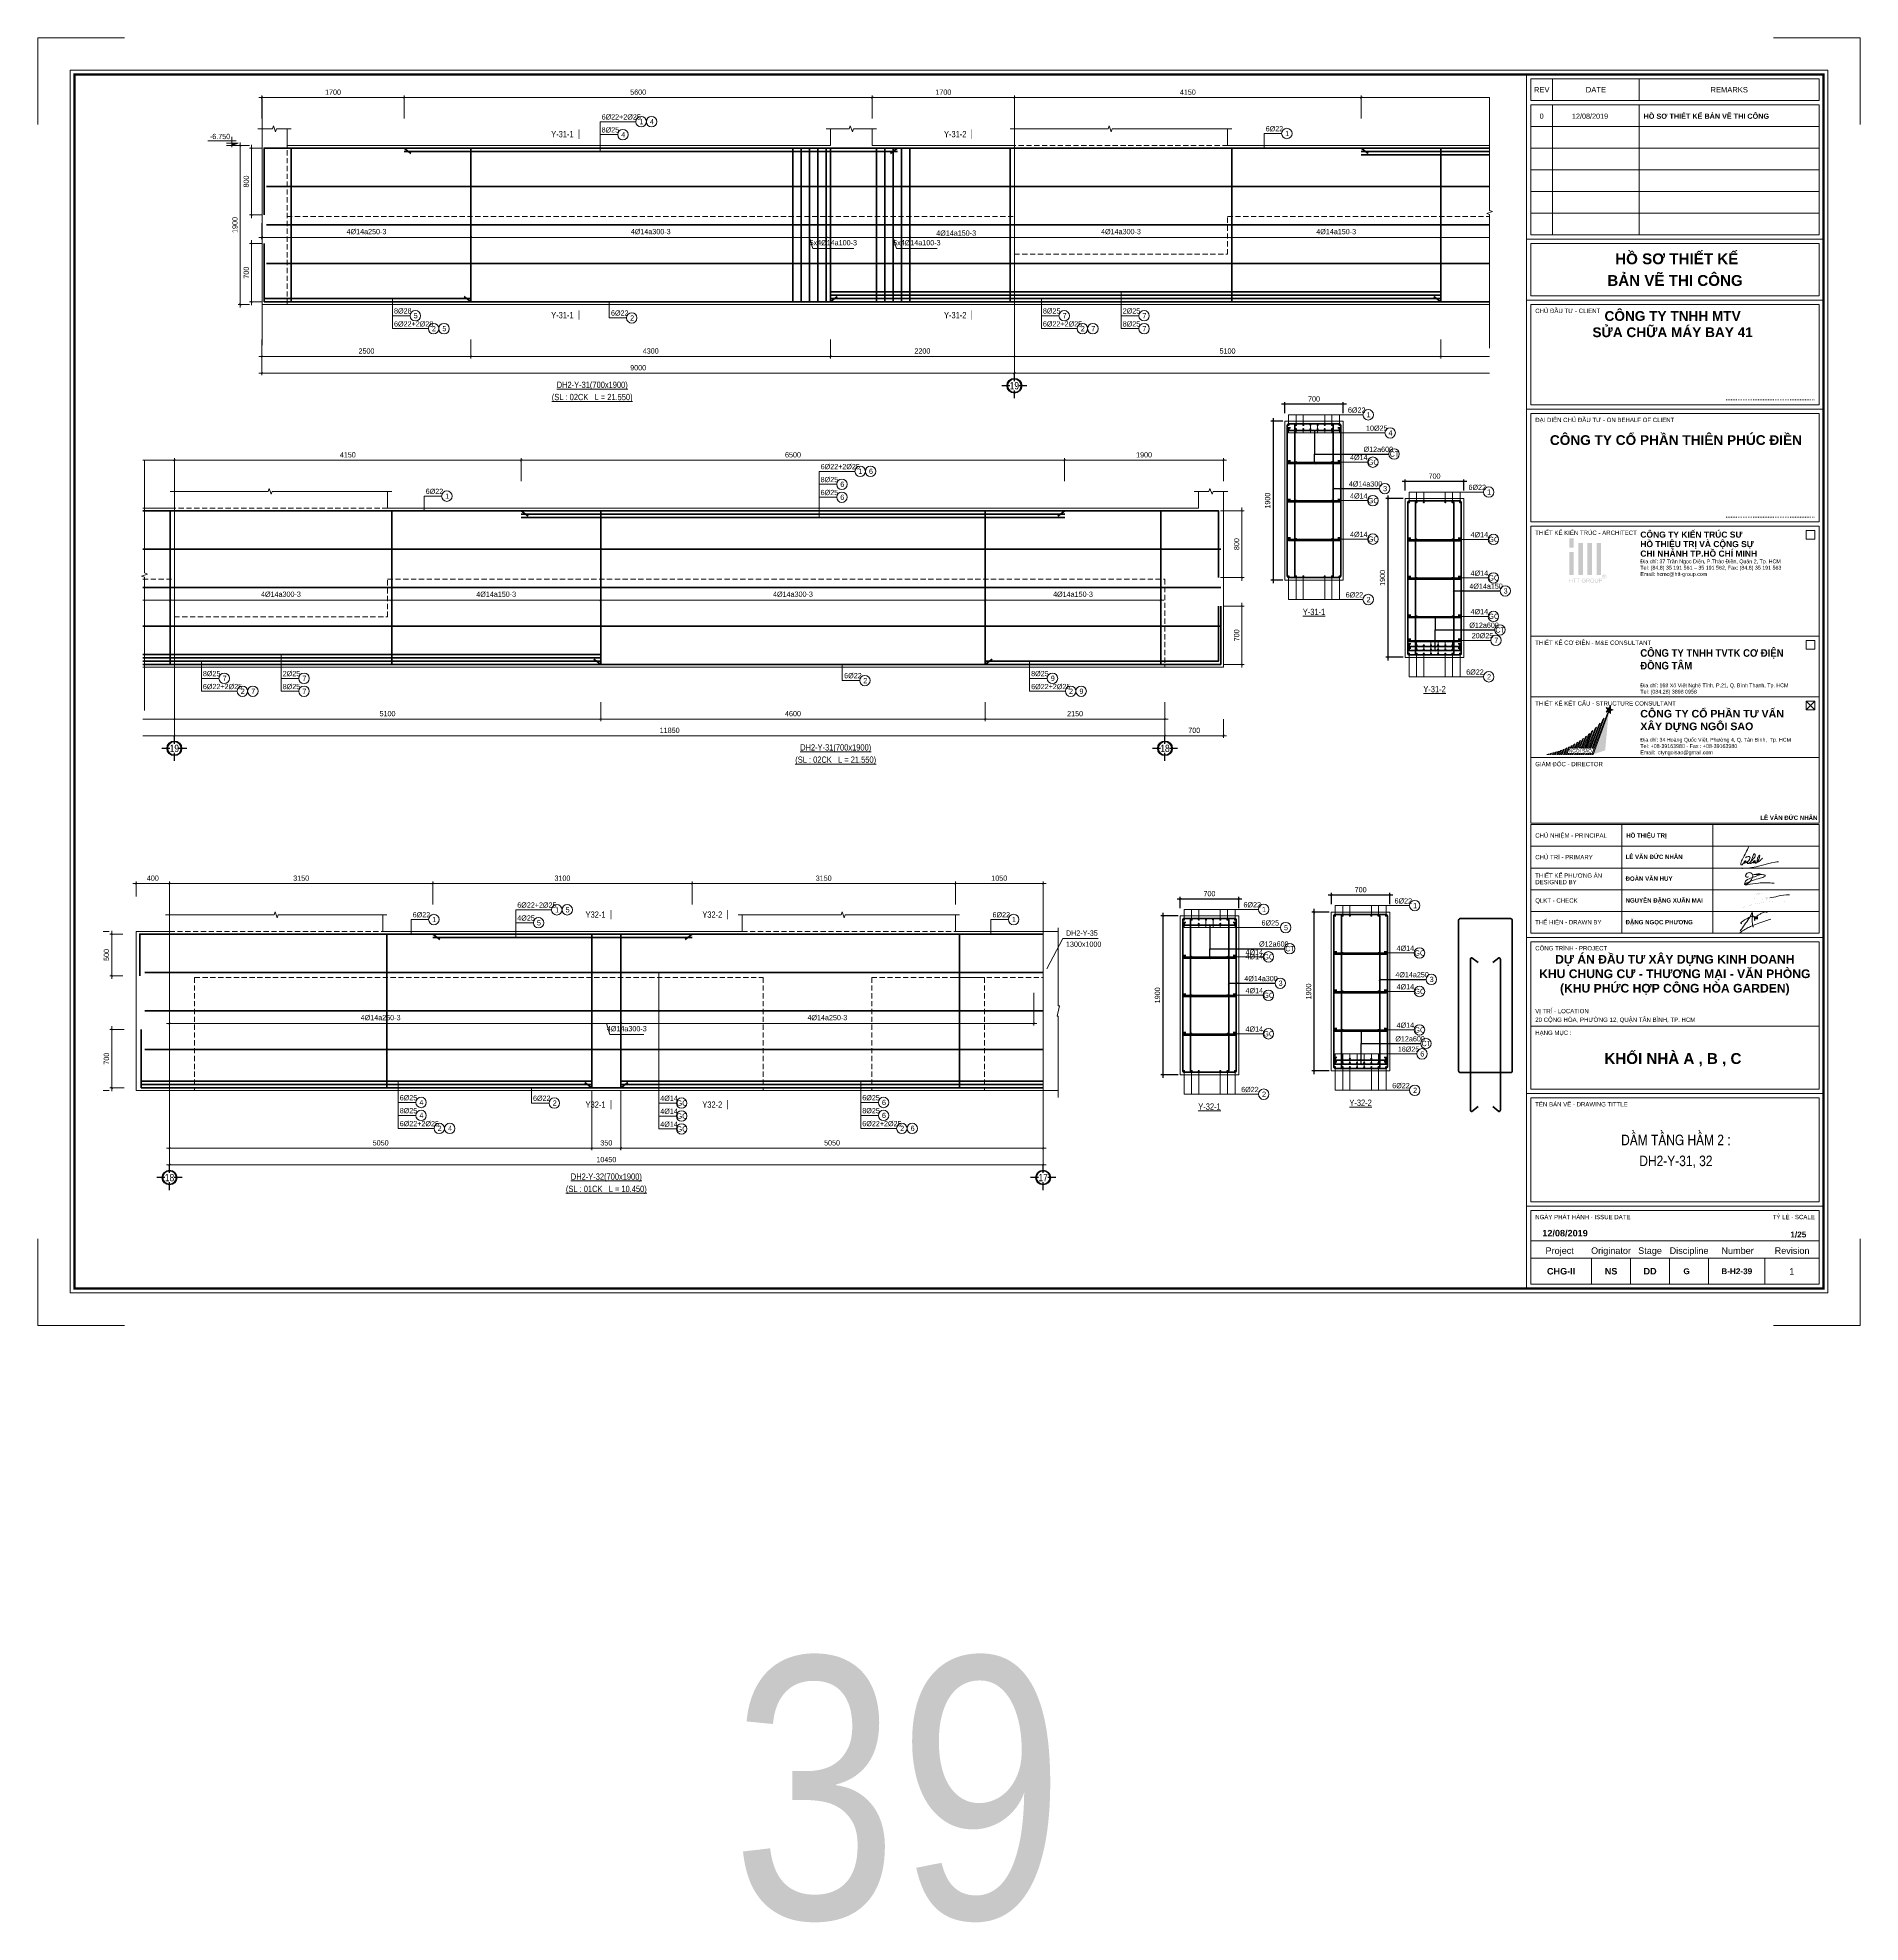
# Model space of a CAD drawing. Header units: millimetres. Extents: x 3014920 to 3563667, y -1638653 to -1356471.
# Drawn here: x 3432851 to 3454653, y -1628212 to -1605675 of the extents above; entities that cross this region are included whole.
import ezdxf
from ezdxf.enums import TextEntityAlignment as Align
from ezdxf.xclip import XClip

# ---------------------------------------------------------------- set-up
doc = ezdxf.new("R2010")
doc.units = ezdxf.units.MM
doc.header["$MEASUREMENT"] = 0
doc.header["$XCLIPFRAME"] = 0
doc.header["$PDMODE"] = 2
for name, pattern in [('6 TANG DIEN HINH 14-15$0$ACAD_ISO10W100', [18, 12, -3, 0, -3]), ('ACAD_ISO04W100', [30, 24, -3, 0, -3]), ('CENTER', [2, 1.25, -0.25, 0.25, -0.25]), ('HIDDEN', [0.375, 0.25, -0.125])]:
    doc.linetypes.add(name, pattern=pattern)
doc.layers.get('0').update_dxf_attribs({"lineweight": 9})
doc.layers.get('Defpoints').update_dxf_attribs({"color": 10, "lineweight": 0})
for name, color, linetype, lineweight in [('2', 2, 'Continuous', 20), ('CDAI', 21, 'Continuous', 40), ('CHG_XX_Khung ten$0$TEXT', 7, 'Continuous', 15), ('CHUNHO', 7, 'CENTER', 13), ('CHUTO', 51, 'Continuous', 15), ('CTHEP', 50, 'Continuous', 50), ('DBAO', 90, 'Continuous', 13), ('DGIONG', 130, 'Continuous', 13), ('DMo', 9, 'HIDDEN', 9), ('HATCH', 154, 'Continuous', 9), ('KTH', 154, 'Continuous', 9), ('Net khuat', 8, 'HIDDEN', 13), ('TEXT', 7, 'Continuous', 15), ('TRUC', 251, 'ACAD_ISO04W100', 9)]:
    doc.layers.add(name, color=color, linetype=linetype, lineweight=lineweight)
doc.layers.add('8', color=8, linetype='Continuous')
doc.layers.add('CHG_XX_Khung ten$0$TKTC', color=1, linetype='Continuous')
doc.layers.add('CHG_XX_Khung ten$0$A1 BORDER$0$DGIONG', color=7, linetype='Continuous', lineweight=13, true_color=0x29ffff)
doc.layers.add('CHG_XX_Khung ten$0$A1 BORDER$0$STICK', color=7, linetype='Continuous', lineweight=9, true_color=0xe60000)
doc.styles.add('ArialB', font='arialbd.ttf')
doc.styles.add('CHG_XX_Khung ten$0$A1 BORDER$0$ARIAL', font='arial.ttf')
doc.styles.add('CHG_XX_Khung ten$0$A1 BORDER$0$Arial - Bold', font='arialbd.ttf', dxfattribs={"height": 2.5})
doc.styles.add('CHG_XX_Khung ten$0$A1 BORDER$0$Star-AvoBold', font='VAVOB_0.TTF')
doc.styles.add('CHG_XX_Khung ten$0$A1 BORDER$0$Title Block DD$0$ARIAL', font='arial.ttf')
doc.styles.add('CHG_XX_Khung ten$0$A1 BORDER$0$Title Block DD$0$Arial - Bold', font='arialbd.ttf', dxfattribs={"height": 2.5})
doc.styles.add('CHG_XX_Khung ten$0$arial', font='arial.ttf')
doc.styles.add('CHG_XX_Khung ten$0$Arial - Bold', font='arialbd.ttf')
doc.styles.add('CHG_XX_Khung ten$0$ArialB', font='arialbd.ttf')
doc.styles.add('CHG_XX_Khung ten$0$title block pccc$0$ARIAL', font='arial.ttf')
doc.styles.add('CHG_XX_Khung ten$0$title block pccc$0$Arial - Bold', font='arialbd.ttf', dxfattribs={"height": 2.5})
doc.styles.add('HELVECONDENSE', font='VHELVCN_0.TTF')
doc.styles.add('Star-HelCon', font='VHELVCN_0.TTF')
doc.styles.add('TTP-HelCon', font='VHELVCN_0.TTF')
doc.styles.add('VNI-HELVE-CONDENSE', font='VHELVCN_0.TTF')
doc.dimstyles.new('kc-25', dxfattribs={"dimtxt": 62.5, "dimasz": 20, "dimexe": 20, "dimexo": 50, "dimgap": 25, "dimtad": 3, "dimdec": 0, "dimzin": 0, "dimdsep": 46, "dimtxsty": 'VNI-HELVE-CONDENSE', "dimblk": 'DIM', "dimcen": 2.5, "dimclrd": 256, "dimclre": 154, "dimclrt": 7, "dimaunit": 1, "dimadec": 0, "dimazin": 0, "dimtfac": 1, "dimtdec": 0, "dimtix": 1, "dimtmove": 0, "dimatfit": 3, "dimldrblk": 'DOT', "dimfxl": 1, "dimtolj": 1, "dimtzin": 0, "dimarcsym": 0})
doc.dimstyles.new('TTP-25', dxfattribs={"dimscale": 25, "dimtxt": 2.5, "dimasz": 1, "dimexe": 1, "dimexo": 1, "dimgap": 0.09, "dimtad": 0, "dimdec": 4, "dimrnd": 1, "dimzin": 9, "dimdsep": 46, "dimtxsty": 'TTP-HelCon', "dimblk": 'ARCHTICK', "dimcen": 0.09, "dimdle": 1.5, "dimclrd": 256, "dimclre": 256, "dimclrt": 7, "dimadec": 0, "dimazin": 0, "dimtfac": 1, "dimtdec": 4, "dimtmove": 0, "dimatfit": 3, "dimldrblk": 'ARCHTICK', "dimfxl": 1, "dimtvp": 1, "dimtolj": 1, "dimtzin": 0, "dimarcsym": 0})

# ---------------------------------------------------------------- blocks, each defined once
blk = doc.blocks.new('_ArchTick')
at = {"color": 0, "linetype": 'ByBlock', "const_width": 0.15}
blk.add_lwpolyline([(-0.5, -0.5), (0.5, 0.5)], dxfattribs=at)
blk = doc.blocks.new('*D1878')
at = {"layer": 'Defpoints', "color": 0, "transparency": 16777216}
for p in [(-699, 0), (-835, -1900), (-699, -1900)]:
    blk.add_point(p, dxfattribs=at)
at = {"layer": 'KTH', "lineweight": -2, "transparency": 16777216}
for p, q in [((-835, 37), (-835, -1938)), ((-724, 0), (-860, 0)), ((-724, -1900), (-860, -1900))]:
    blk.add_line(p, q, dxfattribs=at)
at = {"layer": 'KTH', "lineweight": -2, "transparency": 16777216, "xscale": 25, "yscale": 25, "zscale": 25}
for p, rotation in [((-835, 0), 90), ((-835, -1900), 270)]:
    blk.add_blockref('_ArchTick', p, dxfattribs=dict(at, rotation=rotation))
at = {"layer": 'KTH', "color": 7, "transparency": 16777216, "insert": (-899, -950), "char_height": 62.5, "attachment_point": 5, "rotation": 90, "style": 'TTP-HelCon'}
blk.add_mtext('\\A1;1900', dxfattribs=at)
blk = doc.blocks.new('CODE')
at = {"layer": 'DBAO'}
for p, q in [((-63, 0), (-138, 30)), ((-138, 30), (0, 30)), ((-138, 0), (0, 0)), ((-113, 55), (224, 55)), ((-63, -20), (-63, 105))]:
    blk.add_line(p, q, dxfattribs=at)
at = {"layer": 'HATCH', "color": 1}
blk.add_solid([(-63, 0), (-138, 30), (-63, 30)], dxfattribs=at)
blk = doc.blocks.new('*D1879')
at = {"layer": 'Defpoints', "color": 0, "transparency": 16777216}
for p in [(5050, -1870), (5400, -2366), (5400, -2591)]:
    blk.add_point(p, dxfattribs=at)
at = {"layer": 'KTH', "lineweight": -2, "transparency": 16777216}
for p, q in [((5050, -1895), (5050, -2616)), ((5400, -2391), (5400, -2616)), ((5012, -2591), (5437, -2591))]:
    blk.add_line(p, q, dxfattribs=at)
at = {"layer": 'KTH', "lineweight": -2, "transparency": 16777216, "xscale": 25, "yscale": 25, "zscale": 25, "rotation": 180}
blk.add_blockref('_ArchTick', (5050, -2591), dxfattribs=at)
at = {"layer": 'KTH', "lineweight": -2, "transparency": 16777216, "xscale": 25, "yscale": 25, "zscale": 25}
blk.add_blockref('_ArchTick', (5400, -2591), dxfattribs=at)
at = {"layer": 'KTH', "color": 7, "transparency": 16777216, "insert": (5225, -2527), "char_height": 62.5, "attachment_point": 5, "style": 'TTP-HelCon'}
blk.add_mtext('\\A1;350', dxfattribs=at)
blk = doc.blocks.new('DIM')
h = blk.add_hatch(color=1)
h.paths.add_polyline_path([(0.5, 0.3, 1), (0.3, 0.5), (-0.2, 0), (0.2, 0)])
h.paths.add_polyline_path([(0.2, 0), (-0.2, 0), (-0.5, -0.3, 1), (-0.3, -0.5)])
at = {"color": 9}
for p, q in [((-0.2, 0), (-1.5, 0)), ((0.2, 0), (1.5, 0))]:
    blk.add_line(p, q, dxfattribs=at)
at = {"color": 1}
for p, q in [((-0.5, -0.3), (0.3, 0.5)), ((-0.3, -0.5), (0.5, 0.3)), ((-0.2, 0), (0.2, 0))]:
    blk.add_line(p, q, dxfattribs=at)
blk.add_arc((-0.4, -0.4), 0.138, 135, 315, dxfattribs=at)
blk = doc.blocks.new('*D1880')
at = {"layer": 'Defpoints', "color": 0, "transparency": 16777216}
for p in [(5050, -1870), (0, -2366), (5050, -2591)]:
    blk.add_point(p, dxfattribs=at)
at = {"layer": 'KTH', "lineweight": -2, "transparency": 16777216}
for p, q in [((5050, -1895), (5050, -2616)), ((0, -2391), (0, -2616)), ((-38, -2591), (5087, -2591))]:
    blk.add_line(p, q, dxfattribs=at)
at = {"layer": 'KTH', "lineweight": -2, "transparency": 16777216, "xscale": 25, "yscale": 25, "zscale": 25, "rotation": 180}
blk.add_blockref('_ArchTick', (0, -2591), dxfattribs=at)
at = {"layer": 'KTH', "lineweight": -2, "transparency": 16777216, "xscale": 25, "yscale": 25, "zscale": 25}
blk.add_blockref('_ArchTick', (5050, -2591), dxfattribs=at)
at = {"layer": 'KTH', "color": 7, "transparency": 16777216, "insert": (2525, -2527), "char_height": 62.5, "attachment_point": 5, "style": 'TTP-HelCon'}
blk.add_mtext('\\A1;5050', dxfattribs=at)
blk = doc.blocks.new('*D1881')
at = {"layer": 'Defpoints', "color": 0, "transparency": 16777216}
for p in [(0, -2366), (10450, -2366), (10450, -2791)]:
    blk.add_point(p, dxfattribs=at)
at = {"layer": 'KTH', "lineweight": -2, "transparency": 16777216}
for p, q in [((0, -2391), (0, -2816)), ((10450, -2391), (10450, -2816)), ((-38, -2791), (10487, -2791))]:
    blk.add_line(p, q, dxfattribs=at)
at = {"layer": 'KTH', "lineweight": -2, "transparency": 16777216, "xscale": 25, "yscale": 25, "zscale": 25, "rotation": 180}
blk.add_blockref('_ArchTick', (0, -2791), dxfattribs=at)
at = {"layer": 'KTH', "lineweight": -2, "transparency": 16777216, "xscale": 25, "yscale": 25, "zscale": 25}
blk.add_blockref('_ArchTick', (10450, -2791), dxfattribs=at)
at = {"layer": 'KTH', "color": 7, "transparency": 16777216, "insert": (5225, -2727), "char_height": 62.5, "attachment_point": 5, "style": 'TTP-HelCon'}
blk.add_mtext('\\A1;10450', dxfattribs=at)
blk = doc.blocks.new('*D1882')
at = {"layer": 'Defpoints', "color": 0, "transparency": 16777216}
for p in [(5050, -924), (5400, -924), (5400, -1100)]:
    blk.add_point(p, dxfattribs=at)
at = {"layer": 'KTH', "lineweight": -2, "transparency": 16777216}
for p, q in [((5012, -1100), (5437, -1100)), ((5050, -949), (5050, -1125)), ((5225, -1100), (5265, -1233)), ((5400, -949), (5400, -1125)), ((5265, -1233), (5674, -1233))]:
    blk.add_line(p, q, dxfattribs=at)
at = {"layer": 'KTH', "lineweight": -2, "transparency": 16777216, "xscale": 25, "yscale": 25, "zscale": 25, "rotation": 180}
blk.add_blockref('_ArchTick', (5050, -1100), dxfattribs=at)
at = {"layer": 'KTH', "lineweight": -2, "transparency": 16777216, "xscale": 25, "yscale": 25, "zscale": 25}
blk.add_blockref('_ArchTick', (5400, -1100), dxfattribs=at)
at = {"layer": 'KTH', "color": 7, "transparency": 16777216, "insert": (5470, -1163), "char_height": 62.5, "attachment_point": 5, "style": 'TTP-HelCon'}
blk.add_mtext('\\A1;4Þ14a300-3', dxfattribs=at)
blk = doc.blocks.new('*D1883')
at = {"layer": 'Defpoints', "color": 0, "transparency": 16777216}
for p in [(5400, -1870), (10450, -2366), (5400, -2591)]:
    blk.add_point(p, dxfattribs=at)
at = {"layer": 'KTH', "lineweight": -2, "transparency": 16777216}
for p, q in [((5400, -1895), (5400, -2616)), ((10450, -2391), (10450, -2616)), ((10487, -2591), (5362, -2591))]:
    blk.add_line(p, q, dxfattribs=at)
at = {"layer": 'KTH', "lineweight": -2, "transparency": 16777216, "xscale": 25, "yscale": 25, "zscale": 25, "rotation": 180}
blk.add_blockref('_ArchTick', (5400, -2591), dxfattribs=at)
at = {"layer": 'KTH', "lineweight": -2, "transparency": 16777216, "xscale": 25, "yscale": 25, "zscale": 25}
blk.add_blockref('_ArchTick', (10450, -2591), dxfattribs=at)
at = {"layer": 'KTH', "color": 7, "transparency": 16777216, "insert": (7925, -2527), "char_height": 62.5, "attachment_point": 5, "style": 'TTP-HelCon'}
blk.add_mtext('\\A1;5050', dxfattribs=at)
blk = doc.blocks.new('*D1870')
at = {"layer": 'Defpoints', "color": 0, "transparency": 16777216}
for p in [(10339, -706), (5400, -924), (5400, -1100)]:
    blk.add_point(p, dxfattribs=at)
at = {"layer": 'KTH', "lineweight": -2, "transparency": 16777216}
for p, q in [((10339, -731), (10339, -1125)), ((10376, -1100), (5362, -1100)), ((5400, -949), (5400, -1125))]:
    blk.add_line(p, q, dxfattribs=at)
at = {"layer": 'KTH', "lineweight": -2, "transparency": 16777216, "xscale": 25, "yscale": 25, "zscale": 25, "rotation": 180}
blk.add_blockref('_ArchTick', (5400, -1100), dxfattribs=at)
at = {"layer": 'KTH', "lineweight": -2, "transparency": 16777216, "xscale": 25, "yscale": 25, "zscale": 25}
blk.add_blockref('_ArchTick', (10339, -1100), dxfattribs=at)
at = {"layer": 'KTH', "color": 7, "transparency": 16777216, "insert": (7869, -1030), "char_height": 62.5, "attachment_point": 5, "style": 'TTP-HelCon'}
blk.add_mtext('\\A1;4Þ14a250-3', dxfattribs=at)
blk = doc.blocks.new('*D1871')
at = {"layer": 'Defpoints', "color": 0, "transparency": 16777216}
for p in [(9400, 574), (9400, 300), (10450, 0)]:
    blk.add_point(p, dxfattribs=at)
at = {"layer": 'KTH', "lineweight": -2, "transparency": 16777216}
for p, q in [((10487, 574), (9362, 574)), ((9400, 325), (9400, 599)), ((10450, 25), (10450, 599))]:
    blk.add_line(p, q, dxfattribs=at)
at = {"layer": 'KTH', "lineweight": -2, "transparency": 16777216, "xscale": 25, "yscale": 25, "zscale": 25, "rotation": 180}
blk.add_blockref('_ArchTick', (9400, 574), dxfattribs=at)
at = {"layer": 'KTH', "lineweight": -2, "transparency": 16777216, "xscale": 25, "yscale": 25, "zscale": 25}
blk.add_blockref('_ArchTick', (10450, 574), dxfattribs=at)
at = {"layer": 'KTH', "color": 7, "transparency": 16777216, "insert": (9925, 638), "char_height": 62.5, "attachment_point": 5, "style": 'TTP-HelCon'}
blk.add_mtext('\\A1;1050', dxfattribs=at)
blk = doc.blocks.new('*D1872')
at = {"layer": 'Defpoints', "color": 0, "transparency": 16777216}
for p in [(0, -903), (5050, -924), (5050, -1100)]:
    blk.add_point(p, dxfattribs=at)
at = {"layer": 'KTH', "lineweight": -2, "transparency": 16777216}
for p, q in [((-38, -1100), (5087, -1100)), ((0, -928), (0, -1125)), ((5050, -949), (5050, -1125))]:
    blk.add_line(p, q, dxfattribs=at)
at = {"layer": 'KTH', "lineweight": -2, "transparency": 16777216, "xscale": 25, "yscale": 25, "zscale": 25, "rotation": 180}
blk.add_blockref('_ArchTick', (0, -1100), dxfattribs=at)
at = {"layer": 'KTH', "lineweight": -2, "transparency": 16777216, "xscale": 25, "yscale": 25, "zscale": 25}
blk.add_blockref('_ArchTick', (5050, -1100), dxfattribs=at)
at = {"layer": 'KTH', "color": 7, "transparency": 16777216, "insert": (2525, -1030), "char_height": 62.5, "attachment_point": 5, "style": 'TTP-HelCon'}
blk.add_mtext('\\A1;4Þ14a250-3', dxfattribs=at)
blk = doc.blocks.new('*D1873')
at = {"layer": 'Defpoints', "color": 0, "transparency": 16777216}
for p in [(9400, 574), (6250, 300), (9400, 300)]:
    blk.add_point(p, dxfattribs=at)
at = {"layer": 'KTH', "lineweight": -2, "transparency": 16777216}
for p, q in [((6212, 574), (9437, 574)), ((6250, 325), (6250, 599)), ((9400, 325), (9400, 599))]:
    blk.add_line(p, q, dxfattribs=at)
at = {"layer": 'KTH', "lineweight": -2, "transparency": 16777216, "xscale": 25, "yscale": 25, "zscale": 25, "rotation": 180}
blk.add_blockref('_ArchTick', (6250, 574), dxfattribs=at)
at = {"layer": 'KTH', "lineweight": -2, "transparency": 16777216, "xscale": 25, "yscale": 25, "zscale": 25}
blk.add_blockref('_ArchTick', (9400, 574), dxfattribs=at)
at = {"layer": 'KTH', "color": 7, "transparency": 16777216, "insert": (7825, 638), "char_height": 62.5, "attachment_point": 5, "style": 'TTP-HelCon'}
blk.add_mtext('\\A1;3150', dxfattribs=at)
blk = doc.blocks.new('*D1874')
at = {"layer": 'Defpoints', "color": 0, "transparency": 16777216}
for p in [(3150, 574), (3150, 300), (6250, 300)]:
    blk.add_point(p, dxfattribs=at)
at = {"layer": 'KTH', "lineweight": -2, "transparency": 16777216}
for p, q in [((6287, 574), (3112, 574)), ((3150, 325), (3150, 599)), ((6250, 325), (6250, 599))]:
    blk.add_line(p, q, dxfattribs=at)
at = {"layer": 'KTH', "lineweight": -2, "transparency": 16777216, "xscale": 25, "yscale": 25, "zscale": 25, "rotation": 180}
blk.add_blockref('_ArchTick', (3150, 574), dxfattribs=at)
at = {"layer": 'KTH', "lineweight": -2, "transparency": 16777216, "xscale": 25, "yscale": 25, "zscale": 25}
blk.add_blockref('_ArchTick', (6250, 574), dxfattribs=at)
at = {"layer": 'KTH', "color": 7, "transparency": 16777216, "insert": (4700, 638), "char_height": 62.5, "attachment_point": 5, "style": 'TTP-HelCon'}
blk.add_mtext('\\A1;3100', dxfattribs=at)
blk = doc.blocks.new('*D1875')
at = {"layer": 'Defpoints', "color": 0, "transparency": 16777216}
for p in [(0, 574), (0, 300), (3150, 300)]:
    blk.add_point(p, dxfattribs=at)
at = {"layer": 'KTH', "lineweight": -2, "transparency": 16777216}
for p, q in [((3187, 574), (-38, 574)), ((0, 325), (0, 599)), ((3150, 325), (3150, 599))]:
    blk.add_line(p, q, dxfattribs=at)
at = {"layer": 'KTH', "lineweight": -2, "transparency": 16777216, "xscale": 25, "yscale": 25, "zscale": 25, "rotation": 180}
blk.add_blockref('_ArchTick', (0, 574), dxfattribs=at)
at = {"layer": 'KTH', "lineweight": -2, "transparency": 16777216, "xscale": 25, "yscale": 25, "zscale": 25}
blk.add_blockref('_ArchTick', (3150, 574), dxfattribs=at)
at = {"layer": 'KTH', "color": 7, "transparency": 16777216, "insert": (1575, 638), "char_height": 62.5, "attachment_point": 5, "style": 'TTP-HelCon'}
blk.add_mtext('\\A1;3150', dxfattribs=at)
blk = doc.blocks.new('dau truc')
blk.add_circle((0, 0), 180)
at = {"layer": '8'}
for p, q in [((0, 127), (0, 345)), ((-127, 0), (-345, 0)), ((0, -345), (0, -127)), ((345, 0), (127, 0))]:
    blk.add_line(p, q, dxfattribs=at)
blk.add_circle((0, 0), 200, dxfattribs=at)
at = {"layer": 'TEXT', "style": 'HELVECONDENSE'}
blk.add_attdef('A', text='', height=233, dxfattribs=at).set_placement((0, 0), align=Align.MIDDLE)
blk = doc.blocks.new('MC')
at = {"layer": 'CTHEP', "const_width": 10, "elevation": 0}
blk.add_lwpolyline([(36, 150), (36, 0)], dxfattribs=at)
at = {"layer": 'TEXT', "style": 'TTP-HelCon'}
blk.add_attdef('A', text='', height=100, dxfattribs=at).set_placement((-50, 26), align=Align.RIGHT)
blk = doc.blocks.new('*D1876')
at = {"layer": 'Defpoints', "color": 0, "transparency": 16777216}
for p in [(-532, -30), (-691, -530), (-532, -530)]:
    blk.add_point(p, dxfattribs=at)
at = {"layer": 'KTH', "lineweight": -2, "transparency": 16777216}
for p, q in [((-691, 7), (-691, -567)), ((-557, -30), (-716, -30)), ((-557, -530), (-716, -530))]:
    blk.add_line(p, q, dxfattribs=at)
at = {"layer": 'KTH', "lineweight": -2, "transparency": 16777216, "xscale": 25, "yscale": 25, "zscale": 25}
for p, rotation in [((-691, -30), 90), ((-691, -530), 270)]:
    blk.add_blockref('_ArchTick', p, dxfattribs=dict(at, rotation=rotation))
at = {"layer": 'KTH', "color": 7, "transparency": 16777216, "insert": (-755, -280), "char_height": 62.5, "attachment_point": 5, "rotation": 90, "style": 'TTP-HelCon'}
blk.add_mtext('\\A1;500', dxfattribs=at)
blk = doc.blocks.new('*D1877')
at = {"layer": 'Defpoints', "color": 0, "transparency": 16777216}
for p in [(-691, -1170), (-516, -1170), (-516, -1870)]:
    blk.add_point(p, dxfattribs=at)
at = {"layer": 'KTH', "lineweight": -2, "transparency": 16777216}
for p, q in [((-541, -1170), (-716, -1170)), ((-691, -1907), (-691, -1133)), ((-541, -1870), (-716, -1870))]:
    blk.add_line(p, q, dxfattribs=at)
at = {"layer": 'KTH', "lineweight": -2, "transparency": 16777216, "xscale": 25, "yscale": 25, "zscale": 25}
for p, rotation in [((-691, -1170), 90), ((-691, -1870), 270)]:
    blk.add_blockref('_ArchTick', p, dxfattribs=dict(at, rotation=rotation))
at = {"layer": 'KTH', "color": 7, "transparency": 16777216, "insert": (-755, -1520), "char_height": 62.5, "attachment_point": 5, "rotation": 90, "style": 'TTP-HelCon'}
blk.add_mtext('\\A1;700', dxfattribs=at)
blk = doc.blocks.new('*D1869')
at = {"layer": 'Defpoints', "color": 0, "transparency": 16777216}
for p in [(0, 574), (-400, 394), (0, 394)]:
    blk.add_point(p, dxfattribs=at)
at = {"layer": 'KTH', "lineweight": -2, "transparency": 16777216}
for p, q in [((-438, 574), (37, 574)), ((-400, 419), (-400, 599)), ((0, 419), (0, 599))]:
    blk.add_line(p, q, dxfattribs=at)
at = {"layer": 'KTH', "lineweight": -2, "transparency": 16777216, "xscale": 25, "yscale": 25, "zscale": 25, "rotation": 180}
blk.add_blockref('_ArchTick', (-400, 574), dxfattribs=at)
at = {"layer": 'KTH', "lineweight": -2, "transparency": 16777216, "xscale": 25, "yscale": 25, "zscale": 25}
blk.add_blockref('_ArchTick', (0, 574), dxfattribs=at)
at = {"layer": 'KTH', "color": 7, "transparency": 16777216, "insert": (-200, 638), "char_height": 62.5, "attachment_point": 5, "style": 'TTP-HelCon'}
blk.add_mtext('\\A1;400', dxfattribs=at)
blk = doc.blocks.new('*D487')
at = {"layer": 'Defpoints', "color": 0, "ltscale": 500, "transparency": 16777216}
for p in [(3446518, -1615975), (3446518, -1616108), (3447218, -1616108)]:
    blk.add_point(p, dxfattribs=at)
at = {"layer": 'KTH', "lineweight": -2, "ltscale": 500, "transparency": 16777216}
for p, q in [((3447256, -1615975), (3446481, -1615975)), ((3446518, -1616083), (3446518, -1615950)), ((3447218, -1616083), (3447218, -1615950))]:
    blk.add_line(p, q, dxfattribs=at)
at = {"layer": 'KTH', "lineweight": -2, "ltscale": 500, "transparency": 16777216, "xscale": 25, "yscale": 25, "zscale": 25, "rotation": 180}
blk.add_blockref('_ArchTick', (3446518, -1615975), dxfattribs=at)
at = {"layer": 'KTH', "lineweight": -2, "ltscale": 500, "transparency": 16777216, "xscale": 25, "yscale": 25, "zscale": 25}
blk.add_blockref('_ArchTick', (3447218, -1615975), dxfattribs=at)
at = {"layer": 'KTH', "color": 7, "ltscale": 500, "transparency": 16777216, "insert": (3446868, -1615911), "char_height": 62.5, "attachment_point": 5, "style": 'TTP-HelCon'}
blk.add_mtext('\\A1;700', dxfattribs=at)
blk = doc.blocks.new('*D488')
at = {"layer": 'Defpoints', "color": 0, "ltscale": 500, "transparency": 16777216}
for p in [(3448326, -1616131), (3448117, -1618031), (3448326, -1618031)]:
    blk.add_point(p, dxfattribs=at)
at = {"layer": 'KTH', "lineweight": -2, "ltscale": 500, "transparency": 16777216}
for p, q in [((3448301, -1616131), (3448092, -1616131)), ((3448117, -1616093), (3448117, -1618068)), ((3448301, -1618031), (3448092, -1618031))]:
    blk.add_line(p, q, dxfattribs=at)
at = {"layer": 'KTH', "lineweight": -2, "ltscale": 500, "transparency": 16777216, "xscale": 25, "yscale": 25, "zscale": 25}
for p, rotation in [((3448117, -1616131), 90), ((3448117, -1618031), 270)]:
    blk.add_blockref('_ArchTick', p, dxfattribs=dict(at, rotation=rotation))
at = {"layer": 'KTH', "color": 7, "ltscale": 500, "transparency": 16777216, "insert": (3448054, -1617081), "char_height": 62.5, "attachment_point": 5, "rotation": 90, "style": 'TTP-HelCon'}
blk.add_mtext('\\A1;1900', dxfattribs=at)
blk = doc.blocks.new('*D489')
at = {"layer": 'Defpoints', "color": 0, "ltscale": 500, "transparency": 16777216}
for p in [(3448326, -1615928), (3448326, -1616062), (3449026, -1616062)]:
    blk.add_point(p, dxfattribs=at)
at = {"layer": 'KTH', "lineweight": -2, "ltscale": 500, "transparency": 16777216}
for p, q in [((3448326, -1616037), (3448326, -1615903)), ((3449026, -1616037), (3449026, -1615903)), ((3449063, -1615928), (3448288, -1615928))]:
    blk.add_line(p, q, dxfattribs=at)
at = {"layer": 'KTH', "lineweight": -2, "ltscale": 500, "transparency": 16777216, "xscale": 25, "yscale": 25, "zscale": 25, "rotation": 180}
blk.add_blockref('_ArchTick', (3448326, -1615928), dxfattribs=at)
at = {"layer": 'KTH', "lineweight": -2, "ltscale": 500, "transparency": 16777216, "xscale": 25, "yscale": 25, "zscale": 25}
blk.add_blockref('_ArchTick', (3449026, -1615928), dxfattribs=at)
at = {"layer": 'KTH', "color": 7, "ltscale": 500, "transparency": 16777216, "insert": (3448676, -1615864), "char_height": 62.5, "attachment_point": 5, "style": 'TTP-HelCon'}
blk.add_mtext('\\A1;700', dxfattribs=at)
blk = doc.blocks.new('*D490')
at = {"layer": 'Defpoints', "color": 0, "ltscale": 500, "transparency": 16777216}
for p in [(3446518, -1616177), (3446310, -1618077), (3446518, -1618077)]:
    blk.add_point(p, dxfattribs=at)
at = {"layer": 'KTH', "lineweight": -2, "ltscale": 500, "transparency": 16777216}
for p, q in [((3446493, -1616177), (3446285, -1616177)), ((3446310, -1616139), (3446310, -1618114)), ((3446493, -1618077), (3446285, -1618077))]:
    blk.add_line(p, q, dxfattribs=at)
at = {"layer": 'KTH', "lineweight": -2, "ltscale": 500, "transparency": 16777216, "xscale": 25, "yscale": 25, "zscale": 25}
for p, rotation in [((3446310, -1616177), 90), ((3446310, -1618077), 270)]:
    blk.add_blockref('_ArchTick', p, dxfattribs=dict(at, rotation=rotation))
at = {"layer": 'KTH', "color": 7, "ltscale": 500, "transparency": 16777216, "insert": (3446246, -1617127), "char_height": 62.5, "attachment_point": 5, "rotation": 90, "style": 'TTP-HelCon'}
blk.add_mtext('\\A1;1900', dxfattribs=at)
blk = doc.blocks.new('*D2009')
at = {"layer": 'Defpoints', "color": 0, "transparency": 16777216}
for p in [(2624656, -2245633), (2633656, -2245633), (2624656, -2246058)]:
    blk.add_point(p, dxfattribs=at)
at = {"layer": 'KTH', "lineweight": -2, "transparency": 16777216}
for p, q in [((2624656, -2245658), (2624656, -2246083)), ((2633656, -2245658), (2633656, -2246083)), ((2633694, -2246058), (2624619, -2246058))]:
    blk.add_line(p, q, dxfattribs=at)
at = {"layer": 'KTH', "lineweight": -2, "transparency": 16777216, "xscale": 25, "yscale": 25, "zscale": 25, "rotation": 180}
blk.add_blockref('_ArchTick', (2624656, -2246058), dxfattribs=at)
at = {"layer": 'KTH', "lineweight": -2, "transparency": 16777216, "xscale": 25, "yscale": 25, "zscale": 25}
blk.add_blockref('_ArchTick', (2633656, -2246058), dxfattribs=at)
at = {"layer": 'KTH', "color": 7, "transparency": 16777216, "insert": (2629156, -2245994), "char_height": 62.5, "attachment_point": 5, "style": 'TTP-HelCon'}
blk.add_mtext('\\A1;9000', dxfattribs=at)
blk = doc.blocks.new('*D2010')
at = {"layer": 'Defpoints', "color": 0, "transparency": 16777216}
for p in [(2626356, -2242763), (2626356, -2243037), (2631956, -2243037)]:
    blk.add_point(p, dxfattribs=at)
at = {"layer": 'KTH', "lineweight": -2, "transparency": 16777216}
for p, q in [((2631994, -2242763), (2626319, -2242763)), ((2626356, -2243012), (2626356, -2242738)), ((2631956, -2243012), (2631956, -2242738))]:
    blk.add_line(p, q, dxfattribs=at)
at = {"layer": 'KTH', "lineweight": -2, "transparency": 16777216, "xscale": 25, "yscale": 25, "zscale": 25, "rotation": 180}
blk.add_blockref('_ArchTick', (2626356, -2242763), dxfattribs=at)
at = {"layer": 'KTH', "lineweight": -2, "transparency": 16777216, "xscale": 25, "yscale": 25, "zscale": 25}
blk.add_blockref('_ArchTick', (2631956, -2242763), dxfattribs=at)
at = {"layer": 'KTH', "color": 7, "transparency": 16777216, "insert": (2629156, -2242699), "char_height": 62.5, "attachment_point": 5, "style": 'TTP-HelCon'}
blk.add_mtext('\\A1;5600', dxfattribs=at)
blk = doc.blocks.new('*D2011')
at = {"layer": 'Defpoints', "color": 0, "transparency": 16777216}
for p in [(2624656, -2242763), (2624656, -2243037), (2626356, -2243037)]:
    blk.add_point(p, dxfattribs=at)
at = {"layer": 'KTH', "lineweight": -2, "transparency": 16777216}
for p, q in [((2626394, -2242763), (2624619, -2242763)), ((2624656, -2243012), (2624656, -2242738)), ((2626356, -2243012), (2626356, -2242738))]:
    blk.add_line(p, q, dxfattribs=at)
at = {"layer": 'KTH', "lineweight": -2, "transparency": 16777216, "xscale": 25, "yscale": 25, "zscale": 25, "rotation": 180}
blk.add_blockref('_ArchTick', (2624656, -2242763), dxfattribs=at)
at = {"layer": 'KTH', "lineweight": -2, "transparency": 16777216, "xscale": 25, "yscale": 25, "zscale": 25}
blk.add_blockref('_ArchTick', (2626356, -2242763), dxfattribs=at)
at = {"layer": 'KTH', "color": 7, "transparency": 16777216, "insert": (2625506, -2242699), "char_height": 62.5, "attachment_point": 5, "style": 'TTP-HelCon'}
blk.add_mtext('\\A1;1700', dxfattribs=at)
blk = doc.blocks.new('*D2012')
at = {"layer": 'Defpoints', "color": 0, "transparency": 16777216}
for p in [(2624656, -2245633), (2627156, -2245633), (2627156, -2245858)]:
    blk.add_point(p, dxfattribs=at)
at = {"layer": 'KTH', "lineweight": -2, "transparency": 16777216}
for p, q in [((2624656, -2245658), (2624656, -2245883)), ((2627156, -2245658), (2627156, -2245883)), ((2624619, -2245858), (2627194, -2245858))]:
    blk.add_line(p, q, dxfattribs=at)
at = {"layer": 'KTH', "lineweight": -2, "transparency": 16777216, "xscale": 25, "yscale": 25, "zscale": 25, "rotation": 180}
blk.add_blockref('_ArchTick', (2624656, -2245858), dxfattribs=at)
at = {"layer": 'KTH', "lineweight": -2, "transparency": 16777216, "xscale": 25, "yscale": 25, "zscale": 25}
blk.add_blockref('_ArchTick', (2627156, -2245858), dxfattribs=at)
at = {"layer": 'KTH', "color": 7, "transparency": 16777216, "insert": (2625906, -2245794), "char_height": 62.5, "attachment_point": 5, "style": 'TTP-HelCon'}
blk.add_mtext('\\A1;2500', dxfattribs=at)
blk = doc.blocks.new('*D2013')
at = {"layer": 'Defpoints', "color": 0, "transparency": 16777216}
for p in [(2627156, -2245633), (2631456, -2245633), (2631456, -2245858)]:
    blk.add_point(p, dxfattribs=at)
at = {"layer": 'KTH', "lineweight": -2, "transparency": 16777216}
for p, q in [((2627156, -2245658), (2627156, -2245883)), ((2631456, -2245658), (2631456, -2245883)), ((2627119, -2245858), (2631494, -2245858))]:
    blk.add_line(p, q, dxfattribs=at)
at = {"layer": 'KTH', "lineweight": -2, "transparency": 16777216, "xscale": 25, "yscale": 25, "zscale": 25, "rotation": 180}
blk.add_blockref('_ArchTick', (2627156, -2245858), dxfattribs=at)
at = {"layer": 'KTH', "lineweight": -2, "transparency": 16777216, "xscale": 25, "yscale": 25, "zscale": 25}
blk.add_blockref('_ArchTick', (2631456, -2245858), dxfattribs=at)
at = {"layer": 'KTH', "color": 7, "transparency": 16777216, "insert": (2629306, -2245794), "char_height": 62.5, "attachment_point": 5, "style": 'TTP-HelCon'}
blk.add_mtext('\\A1;4300', dxfattribs=at)
blk = doc.blocks.new('*D2014')
at = {"layer": 'Defpoints', "color": 0, "transparency": 16777216}
for p in [(2624656, -2244240), (2627156, -2244240), (2627156, -2244437)]:
    blk.add_point(p, dxfattribs=at)
at = {"layer": 'KTH', "lineweight": -2, "transparency": 16777216}
for p, q in [((2624619, -2244437), (2627194, -2244437)), ((2624656, -2244265), (2624656, -2244462)), ((2627156, -2244265), (2627156, -2244462))]:
    blk.add_line(p, q, dxfattribs=at)
at = {"layer": 'KTH', "lineweight": -2, "transparency": 16777216, "xscale": 25, "yscale": 25, "zscale": 25, "rotation": 180}
blk.add_blockref('_ArchTick', (2624656, -2244437), dxfattribs=at)
at = {"layer": 'KTH', "lineweight": -2, "transparency": 16777216, "xscale": 25, "yscale": 25, "zscale": 25}
blk.add_blockref('_ArchTick', (2627156, -2244437), dxfattribs=at)
at = {"layer": 'KTH', "color": 7, "transparency": 16777216, "insert": (2625906, -2244367), "char_height": 62.5, "attachment_point": 5, "style": 'TTP-HelCon'}
blk.add_mtext('\\A1;4Þ14a250-3', dxfattribs=at)
blk = doc.blocks.new('*D2015')
at = {"layer": 'Defpoints', "color": 0, "transparency": 16777216}
for p in [(2627156, -2244240), (2631456, -2244240), (2631456, -2244437)]:
    blk.add_point(p, dxfattribs=at)
at = {"layer": 'KTH', "lineweight": -2, "transparency": 16777216}
for p, q in [((2627119, -2244437), (2631494, -2244437)), ((2627156, -2244265), (2627156, -2244462)), ((2631456, -2244265), (2631456, -2244462))]:
    blk.add_line(p, q, dxfattribs=at)
at = {"layer": 'KTH', "lineweight": -2, "transparency": 16777216, "xscale": 25, "yscale": 25, "zscale": 25, "rotation": 180}
blk.add_blockref('_ArchTick', (2627156, -2244437), dxfattribs=at)
at = {"layer": 'KTH', "lineweight": -2, "transparency": 16777216, "xscale": 25, "yscale": 25, "zscale": 25}
blk.add_blockref('_ArchTick', (2631456, -2244437), dxfattribs=at)
at = {"layer": 'KTH', "color": 7, "transparency": 16777216, "insert": (2629306, -2244367), "char_height": 62.5, "attachment_point": 5, "style": 'TTP-HelCon'}
blk.add_mtext('\\A1;4Þ14a300-3', dxfattribs=at)
blk = doc.blocks.new('*D2016')
at = {"layer": 'Defpoints', "color": 0, "transparency": 16777216}
for p in [(2646206, -2242763), (2644306, -2243037), (2646206, -2243037)]:
    blk.add_point(p, dxfattribs=at)
at = {"layer": 'KTH', "lineweight": -2, "transparency": 16777216}
for p, q in [((2644269, -2242763), (2646244, -2242763)), ((2644306, -2243012), (2644306, -2242738)), ((2646206, -2243012), (2646206, -2242738))]:
    blk.add_line(p, q, dxfattribs=at)
at = {"layer": 'KTH', "lineweight": -2, "transparency": 16777216, "xscale": 25, "yscale": 25, "zscale": 25, "rotation": 180}
blk.add_blockref('_ArchTick', (2644306, -2242763), dxfattribs=at)
at = {"layer": 'KTH', "lineweight": -2, "transparency": 16777216, "xscale": 25, "yscale": 25, "zscale": 25}
blk.add_blockref('_ArchTick', (2646206, -2242763), dxfattribs=at)
at = {"layer": 'KTH', "color": 7, "transparency": 16777216, "insert": (2645256, -2242699), "char_height": 62.5, "attachment_point": 5, "style": 'TTP-HelCon'}
blk.add_mtext('\\A1;1900', dxfattribs=at)
blk = doc.blocks.new('*D2017')
at = {"layer": 'Defpoints', "color": 0, "transparency": 16777216}
for p in [(2624532, -2243337), (2624396, -2245237), (2624532, -2245237)]:
    blk.add_point(p, dxfattribs=at)
at = {"layer": 'KTH', "lineweight": -2, "transparency": 16777216}
for p, q in [((2624507, -2243337), (2624371, -2243337)), ((2624396, -2243299), (2624396, -2245274)), ((2624507, -2245237), (2624371, -2245237))]:
    blk.add_line(p, q, dxfattribs=at)
at = {"layer": 'KTH', "lineweight": -2, "transparency": 16777216, "xscale": 25, "yscale": 25, "zscale": 25}
for p, rotation in [((2624396, -2243337), 90), ((2624396, -2245237), 270)]:
    blk.add_blockref('_ArchTick', p, dxfattribs=dict(at, rotation=rotation))
at = {"layer": 'KTH', "color": 7, "transparency": 16777216, "insert": (2624332, -2244287), "char_height": 62.5, "attachment_point": 5, "rotation": 90, "style": 'TTP-HelCon'}
blk.add_mtext('\\A1;1900', dxfattribs=at)
blk = doc.blocks.new('*D2018')
at = {"layer": 'Defpoints', "color": 0, "transparency": 16777216}
for p in [(2631456, -2244240), (2633606, -2244240), (2631456, -2244437)]:
    blk.add_point(p, dxfattribs=at)
at = {"layer": 'KTH', "lineweight": -2, "transparency": 16777216}
for p, q in [((2633644, -2244437), (2631419, -2244437)), ((2631456, -2244265), (2631456, -2244462)), ((2633606, -2244265), (2633606, -2244462))]:
    blk.add_line(p, q, dxfattribs=at)
at = {"layer": 'KTH', "lineweight": -2, "transparency": 16777216, "xscale": 25, "yscale": 25, "zscale": 25, "rotation": 180}
blk.add_blockref('_ArchTick', (2631456, -2244437), dxfattribs=at)
at = {"layer": 'KTH', "lineweight": -2, "transparency": 16777216, "xscale": 25, "yscale": 25, "zscale": 25}
blk.add_blockref('_ArchTick', (2633606, -2244437), dxfattribs=at)
at = {"layer": 'KTH', "color": 7, "transparency": 16777216, "insert": (2632960, -2244385), "char_height": 62.5, "attachment_point": 5, "style": 'TTP-HelCon'}
blk.add_mtext('\\A1;4Þ14a150-3', dxfattribs=at)
blk = doc.blocks.new('*D2019')
at = {"layer": 'Defpoints', "color": 0, "transparency": 16777216}
for p in [(2633656, -2242763), (2631956, -2243037), (2633656, -2243037)]:
    blk.add_point(p, dxfattribs=at)
at = {"layer": 'KTH', "lineweight": -2, "transparency": 16777216}
for p, q in [((2631919, -2242763), (2633694, -2242763)), ((2631956, -2243012), (2631956, -2242738)), ((2633656, -2243012), (2633656, -2242738))]:
    blk.add_line(p, q, dxfattribs=at)
at = {"layer": 'KTH', "lineweight": -2, "transparency": 16777216, "xscale": 25, "yscale": 25, "zscale": 25, "rotation": 180}
blk.add_blockref('_ArchTick', (2631956, -2242763), dxfattribs=at)
at = {"layer": 'KTH', "lineweight": -2, "transparency": 16777216, "xscale": 25, "yscale": 25, "zscale": 25}
blk.add_blockref('_ArchTick', (2633656, -2242763), dxfattribs=at)
at = {"layer": 'KTH', "color": 7, "transparency": 16777216, "insert": (2632806, -2242699), "char_height": 62.5, "attachment_point": 5, "style": 'TTP-HelCon'}
blk.add_mtext('\\A1;1700', dxfattribs=at)
blk = doc.blocks.new('*D2020')
at = {"layer": 'Defpoints', "color": 0, "transparency": 16777216}
for p in [(2637806, -2242763), (2633656, -2243037), (2637806, -2243037)]:
    blk.add_point(p, dxfattribs=at)
at = {"layer": 'KTH', "lineweight": -2, "transparency": 16777216}
for p, q in [((2633619, -2242763), (2637844, -2242763)), ((2633656, -2243012), (2633656, -2242738)), ((2637806, -2243012), (2637806, -2242738))]:
    blk.add_line(p, q, dxfattribs=at)
at = {"layer": 'KTH', "lineweight": -2, "transparency": 16777216, "xscale": 25, "yscale": 25, "zscale": 25, "rotation": 180}
blk.add_blockref('_ArchTick', (2633656, -2242763), dxfattribs=at)
at = {"layer": 'KTH', "lineweight": -2, "transparency": 16777216, "xscale": 25, "yscale": 25, "zscale": 25}
blk.add_blockref('_ArchTick', (2637806, -2242763), dxfattribs=at)
at = {"layer": 'KTH', "color": 7, "transparency": 16777216, "insert": (2635731, -2242699), "char_height": 62.5, "attachment_point": 5, "style": 'TTP-HelCon'}
blk.add_mtext('\\A1;4150', dxfattribs=at)
blk = doc.blocks.new('*D2021')
at = {"layer": 'Defpoints', "color": 0, "transparency": 16777216}
for p in [(2637806, -2242763), (2637806, -2243037), (2644306, -2243037)]:
    blk.add_point(p, dxfattribs=at)
at = {"layer": 'KTH', "lineweight": -2, "transparency": 16777216}
for p, q in [((2644344, -2242763), (2637769, -2242763)), ((2637806, -2243012), (2637806, -2242738)), ((2644306, -2243012), (2644306, -2242738))]:
    blk.add_line(p, q, dxfattribs=at)
at = {"layer": 'KTH', "lineweight": -2, "transparency": 16777216, "xscale": 25, "yscale": 25, "zscale": 25, "rotation": 180}
blk.add_blockref('_ArchTick', (2637806, -2242763), dxfattribs=at)
at = {"layer": 'KTH', "lineweight": -2, "transparency": 16777216, "xscale": 25, "yscale": 25, "zscale": 25}
blk.add_blockref('_ArchTick', (2644306, -2242763), dxfattribs=at)
at = {"layer": 'KTH', "color": 7, "transparency": 16777216, "insert": (2641056, -2242699), "char_height": 62.5, "attachment_point": 5, "style": 'TTP-HelCon'}
blk.add_mtext('\\A1;6500', dxfattribs=at)
blk = doc.blocks.new('*D2022')
at = {"layer": 'Defpoints', "color": 0, "transparency": 16777216}
for p in [(2638756, -2244240), (2643356, -2244240), (2638756, -2244437)]:
    blk.add_point(p, dxfattribs=at)
at = {"layer": 'KTH', "lineweight": -2, "transparency": 16777216}
for p, q in [((2643394, -2244437), (2638719, -2244437)), ((2638756, -2244265), (2638756, -2244462)), ((2643356, -2244265), (2643356, -2244462))]:
    blk.add_line(p, q, dxfattribs=at)
at = {"layer": 'KTH', "lineweight": -2, "transparency": 16777216, "xscale": 25, "yscale": 25, "zscale": 25, "rotation": 180}
blk.add_blockref('_ArchTick', (2638756, -2244437), dxfattribs=at)
at = {"layer": 'KTH', "lineweight": -2, "transparency": 16777216, "xscale": 25, "yscale": 25, "zscale": 25}
blk.add_blockref('_ArchTick', (2643356, -2244437), dxfattribs=at)
at = {"layer": 'KTH', "color": 7, "transparency": 16777216, "insert": (2641056, -2244367), "char_height": 62.5, "attachment_point": 5, "style": 'TTP-HelCon'}
blk.add_mtext('\\A1;4Þ14a300-3', dxfattribs=at)
blk = doc.blocks.new('*D2023')
at = {"layer": 'Defpoints', "color": 0, "transparency": 16777216}
for p in [(2643356, -2244240), (2645456, -2244240), (2643356, -2244437)]:
    blk.add_point(p, dxfattribs=at)
at = {"layer": 'KTH', "lineweight": -2, "transparency": 16777216}
for p, q in [((2645494, -2244437), (2643319, -2244437)), ((2643356, -2244265), (2643356, -2244462)), ((2645456, -2244265), (2645456, -2244462))]:
    blk.add_line(p, q, dxfattribs=at)
at = {"layer": 'KTH', "lineweight": -2, "transparency": 16777216, "xscale": 25, "yscale": 25, "zscale": 25, "rotation": 180}
blk.add_blockref('_ArchTick', (2643356, -2244437), dxfattribs=at)
at = {"layer": 'KTH', "lineweight": -2, "transparency": 16777216, "xscale": 25, "yscale": 25, "zscale": 25}
blk.add_blockref('_ArchTick', (2645456, -2244437), dxfattribs=at)
at = {"layer": 'KTH', "color": 7, "transparency": 16777216, "insert": (2644406, -2244367), "char_height": 62.5, "attachment_point": 5, "style": 'TTP-HelCon'}
blk.add_mtext('\\A1;4Þ14a150-3', dxfattribs=at)
blk = doc.blocks.new('*D2024')
at = {"layer": 'Defpoints', "color": 0, "transparency": 16777216}
for p in [(2631456, -2245633), (2633656, -2245633), (2631456, -2245858)]:
    blk.add_point(p, dxfattribs=at)
at = {"layer": 'KTH', "lineweight": -2, "transparency": 16777216}
for p, q in [((2631456, -2245658), (2631456, -2245883)), ((2633656, -2245658), (2633656, -2245883)), ((2633694, -2245858), (2631419, -2245858))]:
    blk.add_line(p, q, dxfattribs=at)
at = {"layer": 'KTH', "lineweight": -2, "transparency": 16777216, "xscale": 25, "yscale": 25, "zscale": 25, "rotation": 180}
blk.add_blockref('_ArchTick', (2631456, -2245858), dxfattribs=at)
at = {"layer": 'KTH', "lineweight": -2, "transparency": 16777216, "xscale": 25, "yscale": 25, "zscale": 25}
blk.add_blockref('_ArchTick', (2633656, -2245858), dxfattribs=at)
at = {"layer": 'KTH', "color": 7, "transparency": 16777216, "insert": (2632556, -2245794), "char_height": 62.5, "attachment_point": 5, "style": 'TTP-HelCon'}
blk.add_mtext('\\A1;2200', dxfattribs=at)
blk = doc.blocks.new('*D2025')
at = {"layer": 'Defpoints', "color": 0, "transparency": 16777216}
for p in [(2633656, -2245633), (2638756, -2245633), (2638756, -2245858)]:
    blk.add_point(p, dxfattribs=at)
at = {"layer": 'KTH', "lineweight": -2, "transparency": 16777216}
for p, q in [((2633656, -2245658), (2633656, -2245883)), ((2638756, -2245658), (2638756, -2245883)), ((2633619, -2245858), (2638794, -2245858))]:
    blk.add_line(p, q, dxfattribs=at)
at = {"layer": 'KTH', "lineweight": -2, "transparency": 16777216, "xscale": 25, "yscale": 25, "zscale": 25, "rotation": 180}
blk.add_blockref('_ArchTick', (2633656, -2245858), dxfattribs=at)
at = {"layer": 'KTH', "lineweight": -2, "transparency": 16777216, "xscale": 25, "yscale": 25, "zscale": 25}
blk.add_blockref('_ArchTick', (2638756, -2245858), dxfattribs=at)
at = {"layer": 'KTH', "color": 7, "transparency": 16777216, "insert": (2636206, -2245794), "char_height": 62.5, "attachment_point": 5, "style": 'TTP-HelCon'}
blk.add_mtext('\\A1;5100', dxfattribs=at)
blk = doc.blocks.new('*D2026')
at = {"layer": 'Defpoints', "color": 0, "transparency": 16777216}
for p in [(2638756, -2245633), (2643356, -2245633), (2643356, -2245858)]:
    blk.add_point(p, dxfattribs=at)
at = {"layer": 'KTH', "lineweight": -2, "transparency": 16777216}
for p, q in [((2638756, -2245658), (2638756, -2245883)), ((2643356, -2245658), (2643356, -2245883)), ((2638719, -2245858), (2643394, -2245858))]:
    blk.add_line(p, q, dxfattribs=at)
at = {"layer": 'KTH', "lineweight": -2, "transparency": 16777216, "xscale": 25, "yscale": 25, "zscale": 25, "rotation": 180}
blk.add_blockref('_ArchTick', (2638756, -2245858), dxfattribs=at)
at = {"layer": 'KTH', "lineweight": -2, "transparency": 16777216, "xscale": 25, "yscale": 25, "zscale": 25}
blk.add_blockref('_ArchTick', (2643356, -2245858), dxfattribs=at)
at = {"layer": 'KTH', "color": 7, "transparency": 16777216, "insert": (2641056, -2245794), "char_height": 62.5, "attachment_point": 5, "style": 'TTP-HelCon'}
blk.add_mtext('\\A1;4600', dxfattribs=at)
blk = doc.blocks.new('*D2027')
at = {"layer": 'Defpoints', "color": 0, "transparency": 16777216}
for p in [(2633656, -2245633), (2645506, -2245633), (2645506, -2246058)]:
    blk.add_point(p, dxfattribs=at)
at = {"layer": 'KTH', "lineweight": -2, "transparency": 16777216}
for p, q in [((2633656, -2245658), (2633656, -2246083)), ((2645506, -2245658), (2645506, -2246083)), ((2633619, -2246058), (2645544, -2246058))]:
    blk.add_line(p, q, dxfattribs=at)
at = {"layer": 'KTH', "lineweight": -2, "transparency": 16777216, "xscale": 25, "yscale": 25, "zscale": 25, "rotation": 180}
blk.add_blockref('_ArchTick', (2633656, -2246058), dxfattribs=at)
at = {"layer": 'KTH', "lineweight": -2, "transparency": 16777216, "xscale": 25, "yscale": 25, "zscale": 25}
blk.add_blockref('_ArchTick', (2645506, -2246058), dxfattribs=at)
at = {"layer": 'KTH', "color": 7, "transparency": 16777216, "insert": (2639581, -2245994), "char_height": 62.5, "attachment_point": 5, "style": 'TTP-HelCon'}
blk.add_mtext('\\A1;11850', dxfattribs=at)
blk = doc.blocks.new('*D2028')
at = {"layer": 'Defpoints', "color": 0, "transparency": 16777216}
for p in [(2638756, -2244240), (2636256, -2244265), (2636256, -2244437)]:
    blk.add_point(p, dxfattribs=at)
at = {"layer": 'KTH', "lineweight": -2, "transparency": 16777216}
for p, q in [((2638794, -2244437), (2636219, -2244437)), ((2636256, -2244290), (2636256, -2244462)), ((2638756, -2244265), (2638756, -2244462))]:
    blk.add_line(p, q, dxfattribs=at)
at = {"layer": 'KTH', "lineweight": -2, "transparency": 16777216, "xscale": 25, "yscale": 25, "zscale": 25, "rotation": 180}
blk.add_blockref('_ArchTick', (2636256, -2244437), dxfattribs=at)
at = {"layer": 'KTH', "lineweight": -2, "transparency": 16777216, "xscale": 25, "yscale": 25, "zscale": 25}
blk.add_blockref('_ArchTick', (2638756, -2244437), dxfattribs=at)
at = {"layer": 'KTH', "color": 7, "transparency": 16777216, "insert": (2637506, -2244367), "char_height": 62.5, "attachment_point": 5, "style": 'TTP-HelCon'}
blk.add_mtext('\\A1;4Þ14a150-3', dxfattribs=at)
blk = doc.blocks.new('*D2029')
at = {"layer": 'Defpoints', "color": 0, "transparency": 16777216}
for p in [(2645506, -2245833), (2646206, -2245833), (2645506, -2246058)]:
    blk.add_point(p, dxfattribs=at)
at = {"layer": 'KTH', "lineweight": -2, "transparency": 16777216}
for p, q in [((2645506, -2245858), (2645506, -2246083)), ((2646206, -2245858), (2646206, -2246083)), ((2646244, -2246058), (2645469, -2246058))]:
    blk.add_line(p, q, dxfattribs=at)
at = {"layer": 'KTH', "lineweight": -2, "transparency": 16777216, "xscale": 25, "yscale": 25, "zscale": 25, "rotation": 180}
blk.add_blockref('_ArchTick', (2645506, -2246058), dxfattribs=at)
at = {"layer": 'KTH', "lineweight": -2, "transparency": 16777216, "xscale": 25, "yscale": 25, "zscale": 25}
blk.add_blockref('_ArchTick', (2646206, -2246058), dxfattribs=at)
at = {"layer": 'KTH', "color": 7, "transparency": 16777216, "insert": (2645856, -2245994), "char_height": 62.5, "attachment_point": 5, "style": 'TTP-HelCon'}
blk.add_mtext('\\A1;700', dxfattribs=at)
blk = doc.blocks.new('*D2030')
at = {"layer": 'Defpoints', "color": 0, "transparency": 16777216}
for p in [(2643356, -2245633), (2645506, -2245633), (2643356, -2245858)]:
    blk.add_point(p, dxfattribs=at)
at = {"layer": 'KTH', "lineweight": -2, "transparency": 16777216}
for p, q in [((2643356, -2245658), (2643356, -2245883)), ((2645506, -2245658), (2645506, -2245883)), ((2645544, -2245858), (2643319, -2245858))]:
    blk.add_line(p, q, dxfattribs=at)
at = {"layer": 'KTH', "lineweight": -2, "transparency": 16777216, "xscale": 25, "yscale": 25, "zscale": 25, "rotation": 180}
blk.add_blockref('_ArchTick', (2643356, -2245858), dxfattribs=at)
at = {"layer": 'KTH', "lineweight": -2, "transparency": 16777216, "xscale": 25, "yscale": 25, "zscale": 25}
blk.add_blockref('_ArchTick', (2645506, -2245858), dxfattribs=at)
at = {"layer": 'KTH', "color": 7, "transparency": 16777216, "insert": (2644431, -2245794), "char_height": 62.5, "attachment_point": 5, "style": 'TTP-HelCon'}
blk.add_mtext('\\A1;2150', dxfattribs=at)
blk = doc.blocks.new('*D2031')
at = {"layer": 'Defpoints', "color": 0, "transparency": 16777216}
for p in [(2646146, -2243367), (2646146, -2244167), (2646427, -2244167)]:
    blk.add_point(p, dxfattribs=at)
at = {"layer": 'KTH', "lineweight": -2, "transparency": 16777216}
for p, q in [((2646427, -2243329), (2646427, -2244204)), ((2646171, -2243367), (2646452, -2243367)), ((2646171, -2244167), (2646452, -2244167))]:
    blk.add_line(p, q, dxfattribs=at)
at = {"layer": 'KTH', "lineweight": -2, "transparency": 16777216, "xscale": 25, "yscale": 25, "zscale": 25}
for p, rotation in [((2646427, -2243367), 90), ((2646427, -2244167), 270)]:
    blk.add_blockref('_ArchTick', p, dxfattribs=dict(at, rotation=rotation))
at = {"layer": 'KTH', "color": 7, "transparency": 16777216, "insert": (2646363, -2243767), "char_height": 62.5, "attachment_point": 5, "rotation": 90, "style": 'TTP-HelCon'}
blk.add_mtext('\\A1;800', dxfattribs=at)
blk = doc.blocks.new('*D2032')
at = {"layer": 'Defpoints', "color": 0, "transparency": 16777216}
for p in [(2646176, -2244507), (2646176, -2245207), (2646427, -2245207)]:
    blk.add_point(p, dxfattribs=at)
at = {"layer": 'KTH', "lineweight": -2, "transparency": 16777216}
for p, q in [((2646201, -2244507), (2646452, -2244507)), ((2646427, -2244469), (2646427, -2245244)), ((2646201, -2245207), (2646452, -2245207))]:
    blk.add_line(p, q, dxfattribs=at)
at = {"layer": 'KTH', "lineweight": -2, "transparency": 16777216, "xscale": 25, "yscale": 25, "zscale": 25}
for p, rotation in [((2646427, -2244507), 90), ((2646427, -2245207), 270)]:
    blk.add_blockref('_ArchTick', p, dxfattribs=dict(at, rotation=rotation))
at = {"layer": 'KTH', "color": 7, "transparency": 16777216, "insert": (2646363, -2244857), "char_height": 62.5, "attachment_point": 5, "rotation": 90, "style": 'TTP-HelCon'}
blk.add_mtext('\\A1;700', dxfattribs=at)
blk = doc.blocks.new('*D2033')
at = {"layer": 'Defpoints', "color": 0, "transparency": 16777216}
for p in [(2624681, -2243367), (2624532, -2244167), (2624681, -2244167)]:
    blk.add_point(p, dxfattribs=at)
at = {"layer": 'KTH', "lineweight": -2, "transparency": 16777216}
for p, q in [((2624532, -2243329), (2624532, -2244204)), ((2624656, -2243367), (2624507, -2243367)), ((2624656, -2244167), (2624507, -2244167))]:
    blk.add_line(p, q, dxfattribs=at)
at = {"layer": 'KTH', "lineweight": -2, "transparency": 16777216, "xscale": 25, "yscale": 25, "zscale": 25}
for p, rotation in [((2624532, -2243367), 90), ((2624532, -2244167), 270)]:
    blk.add_blockref('_ArchTick', p, dxfattribs=dict(at, rotation=rotation))
at = {"layer": 'KTH', "color": 7, "transparency": 16777216, "insert": (2624468, -2243767), "char_height": 62.5, "attachment_point": 5, "rotation": 90, "style": 'TTP-HelCon'}
blk.add_mtext('\\A1;800', dxfattribs=at)
blk = doc.blocks.new('*D2034')
at = {"layer": 'Defpoints', "color": 0, "transparency": 16777216}
for p in [(2624681, -2244507), (2624532, -2245207), (2624681, -2245207)]:
    blk.add_point(p, dxfattribs=at)
at = {"layer": 'KTH', "lineweight": -2, "transparency": 16777216}
for p, q in [((2624656, -2244507), (2624507, -2244507)), ((2624532, -2244469), (2624532, -2245244)), ((2624656, -2245207), (2624507, -2245207))]:
    blk.add_line(p, q, dxfattribs=at)
at = {"layer": 'KTH', "lineweight": -2, "transparency": 16777216, "xscale": 25, "yscale": 25, "zscale": 25}
for p, rotation in [((2624532, -2244507), 90), ((2624532, -2245207), 270)]:
    blk.add_blockref('_ArchTick', p, dxfattribs=dict(at, rotation=rotation))
at = {"layer": 'KTH', "color": 7, "transparency": 16777216, "insert": (2624468, -2244857), "char_height": 62.5, "attachment_point": 5, "rotation": 90, "style": 'TTP-HelCon'}
blk.add_mtext('\\A1;700', dxfattribs=at)
blk = doc.blocks.new('*D2035')
at = {"layer": 'Defpoints', "color": 0, "transparency": 16777216}
for p in [(2633606, -2244240), (2636256, -2244240), (2633606, -2244437)]:
    blk.add_point(p, dxfattribs=at)
at = {"layer": 'KTH', "lineweight": -2, "transparency": 16777216}
for p, q in [((2636294, -2244437), (2633569, -2244437)), ((2633606, -2244265), (2633606, -2244462)), ((2636256, -2244265), (2636256, -2244462))]:
    blk.add_line(p, q, dxfattribs=at)
at = {"layer": 'KTH', "lineweight": -2, "transparency": 16777216, "xscale": 25, "yscale": 25, "zscale": 25, "rotation": 180}
blk.add_blockref('_ArchTick', (2633606, -2244437), dxfattribs=at)
at = {"layer": 'KTH', "lineweight": -2, "transparency": 16777216, "xscale": 25, "yscale": 25, "zscale": 25}
blk.add_blockref('_ArchTick', (2636256, -2244437), dxfattribs=at)
at = {"layer": 'KTH', "color": 7, "transparency": 16777216, "insert": (2634931, -2244367), "char_height": 62.5, "attachment_point": 5, "style": 'TTP-HelCon'}
blk.add_mtext('\\A1;4Þ14a300-3', dxfattribs=at)
blk = doc.blocks.new('*D2036')
at = {"layer": 'Defpoints', "color": 0, "transparency": 16777216}
for p in [(2632006, -2243940), (2632406, -2243940), (2632406, -2244437)]:
    blk.add_point(p, dxfattribs=at)
at = {"layer": 'KTH', "lineweight": -2, "transparency": 16777216}
for p, q in [((2632006, -2243965), (2632006, -2244462)), ((2632406, -2243965), (2632406, -2244462)), ((2631969, -2244437), (2632444, -2244437)), ((2632206, -2244437), (2632246, -2244570)), ((2632246, -2244570), (2632734, -2244570))]:
    blk.add_line(p, q, dxfattribs=at)
at = {"layer": 'KTH', "lineweight": -2, "transparency": 16777216, "xscale": 25, "yscale": 25, "zscale": 25, "rotation": 180}
blk.add_blockref('_ArchTick', (2632006, -2244437), dxfattribs=at)
at = {"layer": 'KTH', "lineweight": -2, "transparency": 16777216, "xscale": 25, "yscale": 25, "zscale": 25}
blk.add_blockref('_ArchTick', (2632406, -2244437), dxfattribs=at)
at = {"layer": 'KTH', "color": 7, "transparency": 16777216, "insert": (2632490, -2244500), "char_height": 62.5, "attachment_point": 5, "style": 'TTP-HelCon'}
blk.add_mtext('\\A1;5x4Þ14a100-3', dxfattribs=at)
blk = doc.blocks.new('*D2037')
at = {"layer": 'Defpoints', "color": 0, "transparency": 16777216}
for p in [(2631006, -2243940), (2631406, -2243940), (2631006, -2244437)]:
    blk.add_point(p, dxfattribs=at)
at = {"layer": 'KTH', "lineweight": -2, "transparency": 16777216}
for p, q in [((2631006, -2243965), (2631006, -2244462)), ((2631406, -2243965), (2631406, -2244462)), ((2631444, -2244437), (2630969, -2244437)), ((2631206, -2244437), (2631246, -2244570)), ((2631246, -2244570), (2631734, -2244570))]:
    blk.add_line(p, q, dxfattribs=at)
at = {"layer": 'KTH', "lineweight": -2, "transparency": 16777216, "xscale": 25, "yscale": 25, "zscale": 25, "rotation": 180}
blk.add_blockref('_ArchTick', (2631006, -2244437), dxfattribs=at)
at = {"layer": 'KTH', "lineweight": -2, "transparency": 16777216, "xscale": 25, "yscale": 25, "zscale": 25}
blk.add_blockref('_ArchTick', (2631406, -2244437), dxfattribs=at)
at = {"layer": 'KTH', "color": 7, "transparency": 16777216, "insert": (2631490, -2244500), "char_height": 62.5, "attachment_point": 5, "style": 'TTP-HelCon'}
blk.add_mtext('\\A1;5x4Þ14a100-3', dxfattribs=at)
blk = doc.blocks.new('*D575')
at = {"layer": 'Defpoints', "color": 0, "ltscale": 500, "transparency": 16777216}
for p in [(3447769, -1610059), (3447769, -1610192), (3448469, -1610192)]:
    blk.add_point(p, dxfattribs=at)
at = {"layer": 'KTH', "lineweight": -2, "ltscale": 500, "transparency": 16777216}
for p, q in [((3447769, -1610167), (3447769, -1610034)), ((3448469, -1610167), (3448469, -1610034)), ((3448506, -1610059), (3447731, -1610059))]:
    blk.add_line(p, q, dxfattribs=at)
at = {"layer": 'KTH', "lineweight": -2, "ltscale": 500, "transparency": 16777216, "xscale": 25, "yscale": 25, "zscale": 25, "rotation": 180}
blk.add_blockref('_ArchTick', (3447769, -1610059), dxfattribs=at)
at = {"layer": 'KTH', "lineweight": -2, "ltscale": 500, "transparency": 16777216, "xscale": 25, "yscale": 25, "zscale": 25}
blk.add_blockref('_ArchTick', (3448469, -1610059), dxfattribs=at)
at = {"layer": 'KTH', "color": 7, "ltscale": 500, "transparency": 16777216, "insert": (3448119, -1609995), "char_height": 62.5, "attachment_point": 5, "style": 'TTP-HelCon'}
blk.add_mtext('\\A1;700', dxfattribs=at)
blk = doc.blocks.new('*D576')
at = {"layer": 'Defpoints', "color": 0, "ltscale": 500, "transparency": 16777216}
for p in [(3449210, -1611185), (3449002, -1613085), (3449210, -1613085)]:
    blk.add_point(p, dxfattribs=at)
at = {"layer": 'KTH', "lineweight": -2, "ltscale": 500, "transparency": 16777216}
for p, q in [((3449002, -1611148), (3449002, -1613123)), ((3449185, -1611185), (3448977, -1611185)), ((3449185, -1613085), (3448977, -1613085))]:
    blk.add_line(p, q, dxfattribs=at)
at = {"layer": 'KTH', "lineweight": -2, "ltscale": 500, "transparency": 16777216, "xscale": 25, "yscale": 25, "zscale": 25}
for p, rotation in [((3449002, -1611185), 90), ((3449002, -1613085), 270)]:
    blk.add_blockref('_ArchTick', p, dxfattribs=dict(at, rotation=rotation))
at = {"layer": 'KTH', "color": 7, "ltscale": 500, "transparency": 16777216, "insert": (3448938, -1612135), "char_height": 62.5, "attachment_point": 5, "rotation": 90, "style": 'TTP-HelCon'}
blk.add_mtext('\\A1;1900', dxfattribs=at)
blk = doc.blocks.new('*D577')
at = {"layer": 'Defpoints', "color": 0, "ltscale": 500, "transparency": 16777216}
for p in [(3449210, -1610983), (3449210, -1611116), (3449910, -1611116)]:
    blk.add_point(p, dxfattribs=at)
at = {"layer": 'KTH', "lineweight": -2, "ltscale": 500, "transparency": 16777216}
for p, q in [((3449948, -1610983), (3449173, -1610983)), ((3449210, -1611091), (3449210, -1610958)), ((3449910, -1611091), (3449910, -1610958))]:
    blk.add_line(p, q, dxfattribs=at)
at = {"layer": 'KTH', "lineweight": -2, "ltscale": 500, "transparency": 16777216, "xscale": 25, "yscale": 25, "zscale": 25, "rotation": 180}
blk.add_blockref('_ArchTick', (3449210, -1610983), dxfattribs=at)
at = {"layer": 'KTH', "lineweight": -2, "ltscale": 500, "transparency": 16777216, "xscale": 25, "yscale": 25, "zscale": 25}
blk.add_blockref('_ArchTick', (3449910, -1610983), dxfattribs=at)
at = {"layer": 'KTH', "color": 7, "ltscale": 500, "transparency": 16777216, "insert": (3449560, -1610919), "char_height": 62.5, "attachment_point": 5, "style": 'TTP-HelCon'}
blk.add_mtext('\\A1;700', dxfattribs=at)
blk = doc.blocks.new('*D591')
at = {"layer": 'Defpoints', "color": 0, "ltscale": 500, "transparency": 16777216}
for p in [(3447769, -1610261), (3447628, -1612161), (3447769, -1612161)]:
    blk.add_point(p, dxfattribs=at)
at = {"layer": 'KTH', "lineweight": -2, "ltscale": 500, "transparency": 16777216}
for p, q in [((3447744, -1610261), (3447603, -1610261)), ((3447628, -1610224), (3447628, -1612199)), ((3447744, -1612161), (3447603, -1612161))]:
    blk.add_line(p, q, dxfattribs=at)
at = {"layer": 'KTH', "lineweight": -2, "ltscale": 500, "transparency": 16777216, "xscale": 25, "yscale": 25, "zscale": 25}
for p, rotation in [((3447628, -1610261), 90), ((3447628, -1612161), 270)]:
    blk.add_blockref('_ArchTick', p, dxfattribs=dict(at, rotation=rotation))
at = {"layer": 'KTH', "color": 7, "ltscale": 500, "transparency": 16777216, "insert": (3447564, -1611211), "char_height": 62.5, "attachment_point": 5, "rotation": 90, "style": 'TTP-HelCon'}
blk.add_mtext('\\A1;1900', dxfattribs=at)
blk = doc.blocks.new('CHG_XX_Khung ten$0$A1 BORDER$0$HTT-Logo')
at = {"true_color": 0x134fb3}
h = blk.add_hatch(color=154, dxfattribs=at)
h.paths.add_polyline_path([(3, 29.1), (0, 29.1), (0, 23.1), (3, 23.1)])
h.paths.add_polyline_path([(3, 20.1), (0, 20.1), (0, 5.1), (3, 5.1)])
h.paths.add_polyline_path([(9, 26.1), (6, 26.1), (6, 5.1), (9, 5.1)])
h.paths.add_polyline_path([(15, 26.1), (12, 26.1), (12, 5.1), (15, 5.1)])
h.paths.add_polyline_path([(21, 26.1), (18, 26.1), (18, 5.1), (21, 5.1)])
h.paths.add_polyline_path([(2.1, 2.7), (1.8, 2.7), (1.8, 1.6), (0.4, 1.6), (0.4, 2.7), (0, 2.7), (0, 0), (0.4, 0), (0.4, 1.3), (1.8, 1.3), (1.8, 0), (2.1, 0)])
h.paths.add_polyline_path([(4.6, 2.7), (2.5, 2.7), (2.5, 2.4), (3.4, 2.4), (3.4, 0), (3.8, 0), (3.8, 2.4), (4.6, 2.4)])
h.paths.add_polyline_path([(7, 2.7), (4.8, 2.7), (4.8, 2.4), (5.7, 2.4), (5.7, 0), (6.1, 0), (6.1, 2.4), (7, 2.4)])
h.paths.add_polyline_path([(8.6, 1.4), (8.6, 1.4), (8.7, 1.6), (8.7, 1.7), (8.7, 1.9), (8.8, 2), (8.9, 2.2), (9, 2.3), (9.2, 2.4), (9.3, 2.4), (9.4, 2.4), (9.6, 2.4), (9.8, 2.4), (10, 2.4), (10.1, 2.3), (10.3, 2.2), (10.3, 2), (10.4, 1.9), (10.7, 1.9), (10.7, 2.1), (10.6, 2.3), (10.5, 2.4), (10.4, 2.5), (10.3, 2.6), (10.2, 2.7), (10.1, 2.7), (10, 2.7), (9.8, 2.7), (9.6, 2.7), (9.6, 2.7), (9.4, 2.7), (9.2, 2.7), (9.1, 2.6), (8.9, 2.6), (8.9, 2.6), (8.7, 2.5), (8.6, 2.4), (8.5, 2.2), (8.4, 2.1), (8.4, 2), (8.3, 1.8), (8.3, 1.7), (8.3, 1.5), (8.3, 1.3), (8.3, 1.3), (8.3, 1.1), (8.3, 0.9), (8.4, 0.8), (8.4, 0.6), (8.5, 0.6), (8.6, 0.4), (8.7, 0.3), (8.8, 0.2), (8.9, 0.1), (9, 0.1), (9.2, 0), (9.3, 0), (9.5, 0), (9.7, 0), (9.7, 0), (9.9, 0), (10.1, 0), (10.2, 0.1), (10.3, 0.1), (10.5, 0.2), (10.6, 0.3), (10.8, 0.4), (10.8, 1.4), (9.6, 1.4), (9.6, 1.1), (10.4, 1.1), (10.4, 0.6), (10.4, 0.5), (10.3, 0.4), (10.1, 0.4), (10, 0.3), (9.8, 0.3), (9.6, 0.3), (9.6, 0.3), (9.4, 0.3), (9.3, 0.3), (9.1, 0.4), (9, 0.5), (8.9, 0.6), (8.8, 0.8), (8.7, 0.9), (8.7, 1), (8.7, 1.2)])
h.paths.add_polyline_path([(13.2, 1.4), (13.3, 1.5), (13.3, 1.5), (13.4, 1.6), (13.4, 1.8), (13.5, 2), (13.5, 2.1), (13.4, 2.2), (13.3, 2.4), (13.3, 2.4), (13.2, 2.5), (13, 2.6), (13, 2.6), (12.9, 2.7), (12.7, 2.7), (12.5, 2.7), (11.3, 2.7), (11.3, 0), (11.7, 0), (11.7, 1.2), (12.1, 1.2), (12.1, 1.2), (12.3, 1.2), (12.4, 1.1), (12.5, 1.1), (12.6, 0.9), (12.7, 0.9), (12.8, 0.7), (12.9, 0.6), (13.2, 0), (13.7, 0), (13.2, 0.7), (13.1, 0.8), (13, 1), (12.9, 1.1), (12.9, 1.1), (12.7, 1.2), (12.9, 1.3), (13, 1.3)])
h.paths.add_polyline_path([(11.7, 1.5), (11.7, 2.4), (12.5, 2.4), (12.7, 2.4), (12.8, 2.4), (13, 2.3), (13.1, 2.1), (13.1, 2), (13.1, 1.9), (13, 1.7), (13, 1.6), (12.8, 1.6), (12.6, 1.5), (12.4, 1.5)], flags=16)
h.paths.add_polyline_path([(16.5, 1.4), (16.5, 1.6), (16.4, 1.8), (16.4, 1.9), (16.3, 2.1), (16.3, 2.1), (16.2, 2.2), (16.1, 2.4), (16, 2.5), (15.9, 2.6), (15.8, 2.6), (15.7, 2.7), (15.5, 2.7), (15.4, 2.7), (15.2, 2.7), (15.2, 2.7), (15, 2.7), (14.8, 2.7), (14.7, 2.6), (14.5, 2.6), (14.4, 2.5), (14.3, 2.4), (14.2, 2.3), (14.1, 2.1), (14, 2), (14, 1.8), (13.9, 1.7), (13.9, 1.5), (13.9, 1.3), (13.9, 1.3), (13.9, 1.1), (14, 1), (14, 0.8), (14.1, 0.6), (14.1, 0.6), (14.2, 0.5), (14.3, 0.3), (14.4, 0.2), (14.5, 0.1), (14.6, 0.1), (14.7, 0), (14.9, 0), (15, 0), (15.2, 0), (15.2, 0), (15.4, 0), (15.5, 0), (15.7, 0), (15.9, 0.1), (15.9, 0.1), (16, 0.2), (16.1, 0.3), (16.2, 0.5), (16.3, 0.6), (16.4, 0.7), (16.4, 0.8), (16.5, 1), (16.5, 1.2), (16.5, 1.3)])
h.paths.add_polyline_path([(14.3, 1.4), (14.3, 1.6), (14.3, 1.8), (14.4, 2), (14.5, 2.1), (14.6, 2.2), (14.7, 2.3), (14.9, 2.4), (15, 2.4), (15.2, 2.4), (15.4, 2.4), (15.5, 2.4), (15.7, 2.3), (15.8, 2.2), (15.9, 2.1), (16, 1.9), (16, 1.9), (16.1, 1.7), (16.1, 1.5), (16.1, 1.3), (16.1, 1.1), (16.1, 0.9), (16, 0.8), (16, 0.7), (15.9, 0.5), (15.8, 0.5), (15.7, 0.4), (15.5, 0.3), (15.4, 0.3), (15.2, 0.3), (15.1, 0.3), (15, 0.3), (14.8, 0.3), (14.7, 0.4), (14.5, 0.5), (14.4, 0.7), (14.4, 0.8), (14.3, 1), (14.3, 1.1), (14.3, 1.3)], flags=16)
h.paths.add_polyline_path([(17.3, 2.7), (17, 2.7), (17, 1.1), (17, 0.9), (17, 0.7), (17, 0.6), (17.1, 0.5), (17.1, 0.4), (17.2, 0.3), (17.3, 0.2), (17.4, 0.1), (17.5, 0), (17.7, 0), (17.8, 0), (18, 0), (18.2, 0), (18.4, 0), (18.5, 0), (18.7, 0.1), (18.7, 0.1), (18.8, 0.2), (18.9, 0.3), (19, 0.5), (19, 0.6), (19.1, 0.8), (19.1, 0.9), (19.1, 1.1), (19.1, 2.7), (18.7, 2.7), (18.7, 1.1), (18.7, 1.1), (18.7, 0.9), (18.7, 0.7), (18.6, 0.6), (18.6, 0.5), (18.5, 0.4), (18.4, 0.3), (18.2, 0.3), (18, 0.3), (17.9, 0.3), (17.7, 0.3), (17.6, 0.4), (17.5, 0.5), (17.4, 0.6), (17.3, 0.8), (17.3, 0.9), (17.3, 1.1)])
h.paths.add_polyline_path([(21.4, 1.3), (21.5, 1.3), (21.6, 1.4), (21.7, 1.6), (21.7, 1.7), (21.7, 1.9), (21.7, 2), (21.7, 2.1), (21.7, 2.3), (21.6, 2.4), (21.4, 2.5), (21.4, 2.6), (21.3, 2.6), (21.1, 2.7), (21, 2.7), (20.9, 2.7), (20.7, 2.7), (19.7, 2.7), (19.7, 0), (20, 0), (20, 1.1), (20.7, 1.1), (20.8, 1.1), (21, 1.1), (21.1, 1.1), (21.3, 1.2)])
h.paths.add_polyline_path([(20, 1.4), (20, 2.4), (20.7, 2.4), (20.9, 2.4), (21.1, 2.4), (21.2, 2.3), (21.3, 2.2), (21.3, 2.1), (21.4, 1.9), (21.4, 1.8), (21.3, 1.7), (21.2, 1.5), (21.1, 1.5), (20.9, 1.4), (20.7, 1.4)], flags=16)
h.paths.add_polyline_path([(23.9, 2.8), (24, 2.9), (24.1, 3), (24.2, 3.1), (24.3, 3.2), (24.4, 3.3), (24.4, 3.4), (24.5, 3.6), (24.5, 3.8), (24.5, 3.9), (24.5, 4), (24.5, 4.1), (24.5, 4.3), (24.4, 4.5), (24.3, 4.6), (24.3, 4.7), (24.2, 4.8), (24.1, 4.9), (24, 5), (23.8, 5.1), (23.8, 5.2), (23.6, 5.2), (23.4, 5.3), (23.3, 5.3), (23.1, 5.3), (23.1, 5.3), (22.9, 5.3), (22.8, 5.3), (22.6, 5.2), (22.4, 5.1), (22.4, 5.1), (22.2, 5), (22.1, 4.9), (22, 4.8), (21.9, 4.6), (21.9, 4.6), (21.8, 4.4), (21.8, 4.3), (21.7, 4.1), (21.7, 3.9), (21.7, 3.9), (21.8, 3.7), (21.8, 3.5), (21.8, 3.4), (21.9, 3.2), (22, 3.2), (22, 3), (22.2, 2.9), (22.3, 2.8), (22.4, 2.7), (22.5, 2.7), (22.6, 2.6), (22.8, 2.6), (23, 2.5), (23.1, 2.5), (23.2, 2.5), (23.3, 2.6), (23.5, 2.6), (23.7, 2.6), (23.8, 2.7)])
h.paths.add_polyline_path([(22.5, 2.9), (22.5, 3), (22.3, 3.1), (22.2, 3.2), (22.1, 3.4), (22.1, 3.4), (22, 3.6), (22, 3.8), (22, 3.9), (22, 4), (22, 4.2), (22, 4.4), (22.1, 4.5), (22.2, 4.6), (22.3, 4.7), (22.4, 4.8), (22.6, 4.9), (22.6, 5), (22.8, 5), (23, 5.1), (23.1, 5.1), (23.2, 5.1), (23.4, 5.1), (23.5, 5), (23.7, 4.9), (23.8, 4.9), (23.9, 4.8), (24, 4.6), (24.1, 4.5), (24.2, 4.4), (24.2, 4.3), (24.3, 4.1), (24.3, 3.9), (24.3, 3.8), (24.3, 3.7), (24.2, 3.5), (24.1, 3.4), (24.1, 3.3), (24, 3.1), (23.8, 3), (23.7, 2.9), (23.6, 2.9), (23.5, 2.8), (23.3, 2.8), (23.1, 2.8), (23, 2.8), (22.9, 2.8), (22.7, 2.8)], flags=16)
h.paths.add_polyline_path([(22.5, 3.2), (22.5, 4.7), (23, 4.7), (23.2, 4.6), (23.4, 4.6), (23.5, 4.5), (23.6, 4.5), (23.7, 4.3), (23.7, 4.2), (23.6, 4.1), (23.6, 4), (23.4, 3.9), (23.2, 3.8), (23.4, 3.7), (23.5, 3.6), (23.6, 3.5), (23.8, 3.2), (23.5, 3.2), (23.3, 3.4), (23.2, 3.6), (23.1, 3.7), (23.1, 3.7), (22.9, 3.8), (22.9, 3.8), (22.8, 3.8), (22.8, 3.2)], flags=0)
h.paths.add_polyline_path([(22.8, 4), (22.8, 4.4), (23, 4.4), (23.1, 4.4), (23.3, 4.4), (23.4, 4.3), (23.4, 4.2), (23.3, 4.1), (23.2, 4), (23, 4)], flags=0)
blk = doc.blocks.new('CHG_XX_Khung ten')
at = {"layer": 'CHG_XX_Khung ten$0$A1 BORDER$0$DGIONG'}
h = blk.add_hatch(color=256, dxfattribs=at)
h.paths.add_polyline_path([(724.94, 283.19), (724.15, 281.97), (717.19, 263.38), (717.7, 263.38)])
h.paths.add_polyline_path([(722.81, 280.17), (722.1, 279.22), (717.21, 266.21), (717.72, 266.21)], flags=17)
h.paths.add_polyline_path([(720.93, 277.8), (720.27, 277.04), (716.19, 266.22), (716.7, 266.22)])
h.paths.add_polyline_path([(719.23, 275.93), (718.6, 275.29), (715.18, 266.22), (715.69, 266.22)])
h.paths.add_polyline_path([(717.65, 274.38), (717.03, 273.81), (714.16, 266.22), (714.67, 266.22)])
h.paths.add_polyline_path([(716.14, 273.03), (715.61, 272.59), (713.15, 266.22), (713.66, 266.22)])
h.paths.add_polyline_path([(714.69, 271.86), (714.17, 271.45), (712.13, 266.23), (712.64, 266.23)])
h.paths.add_polyline_path([(713.29, 270.81), (712.76, 270.43), (711.57, 267.46), (712.07, 267.47)])
h.paths.add_polyline_path([(710.1, 266.23), (710.61, 266.24), (711.93, 269.87), (711.48, 269.56)])
h.paths.add_polyline_path([(710.61, 269.02), (710.13, 268.73), (709.08, 266.24), (709.59, 266.24)])
h.paths.add_polyline_path([(709.31, 268.26), (708.82, 267.97), (708.07, 266.24), (708.58, 266.24)])
h.paths.add_polyline_path([(708.04, 267.56), (707.54, 267.3), (707.05, 266.25), (707.56, 266.25)])
h.paths.add_polyline_path([(716.84, 263.8), (716.33, 263.8), (716.18, 263.38), (716.69, 263.38)])
h.paths.add_polyline_path([(715.67, 263.39), (715.82, 263.8), (715.32, 263.8), (715.16, 263.39)])
h.paths.add_polyline_path([(714.15, 263.39), (714.65, 263.39), (714.8, 263.8), (714.3, 263.8)])
h.paths.add_polyline_path([(713.13, 263.39), (713.64, 263.4), (713.79, 263.81), (713.28, 263.81)])
h.paths.add_polyline_path([(712.77, 263.81), (712.27, 263.81), (712.11, 263.39), (712.62, 263.4)])
h.paths.add_polyline_path([(711.25, 263.81), (711.1, 263.4), (711.61, 263.4), (711.76, 263.81)])
h.paths.add_polyline_path([(710.59, 263.4), (710.74, 263.82), (710.24, 263.82), (710.08, 263.4)])
h.paths.add_polyline_path([(709.73, 263.82), (709.22, 263.82), (709.07, 263.41), (709.57, 263.41)])
h.paths.add_polyline_path([(708.71, 263.82), (708.21, 263.82), (708.05, 263.41), (708.56, 263.41)])
h.paths.add_polyline_path([(707.54, 263.41), (707.69, 263.83), (707.19, 263.83), (707.03, 263.41)])
h.paths.add_polyline_path([(706.68, 263.83), (706.17, 263.83), (706.02, 263.42), (706.53, 263.42)])
h.paths.add_polyline_path([(705, 263.42), (705.51, 263.42), (706.79, 266.93), (706.4, 266.74)])
h.paths.add_polyline_path([(703.97, 263.37), (704.48, 263.37), (705.57, 266.36), (705.14, 266.17)])
h.paths.add_polyline_path([(704.36, 265.84), (703.91, 265.65), (702.96, 263.38), (703.46, 263.38)])
h.paths.add_polyline_path([(703.17, 265.37), (702.69, 265.19), (701.94, 263.38), (702.45, 263.38)])
h.paths.add_polyline_path([(702, 264.94), (701.5, 264.77), (700.92, 263.38), (701.43, 263.38)])
h.paths.add_polyline_path([(700.84, 264.56), (700.33, 264.4), (699.91, 263.39), (700.42, 263.39)])
h.paths.add_polyline_path([(699.7, 264.21), (699.18, 264.06), (698.89, 263.39), (699.4, 263.39)])
h.paths.add_polyline_path([(698.57, 263.9), (698.04, 263.77), (697.87, 263.38), (698.38, 263.39)])
h.paths.add_polyline_path([(697.37, 263.39), (697.45, 263.63), (696.91, 263.51), (696.35, 263.38)])
blk.add_hatch(color=256, dxfattribs=at).paths.add_polyline_path([(724.92, 283.21), (717.68, 263.38), (723.28, 265.27)])
at = {"layer": 'CHG_XX_Khung ten$0$A1 BORDER$0$STICK'}
for points in [[(723.71, 282.88), (725.74, 285.75), (725.8, 282.26), (723.67, 285.06), (727.02, 284.03)], [(725.76, 284.41), (724.96, 284.66), (724.49, 283.98), (724.99, 283.32), (725.77, 283.6)], [(711.25, 266.22), (711.64, 267.39), (712.01, 266.22), (711.02, 266.95), (712.24, 266.93)], [(711.87, 266.67), (711.78, 266.94), (711.49, 266.94), (711.4, 266.67), (711.63, 266.5)]]:
    blk.add_hatch(color=256, dxfattribs=at).paths.add_polyline_path(points)
for p, q in [((687, 577), (687, 17)), ((687, 501), (824, 501)), ((687, 473), (824, 473)), ((687, 422.69), (824, 422.69)), ((816, 283.93), (820, 287.93)), ((820, 283.93), (816, 287.93)), ((687, 179), (824, 179)), ((687, 107), (824, 107)), ((687, 55), (824, 55))]:
    blk.add_line(p, q)
at = {"linetype": 'Continuous'}
for p, q in [((699, 575), (699, 565)), ((739, 575), (739, 565)), ((699, 563), (699, 503)), ((739, 563), (739, 503)), ((689, 39), (822, 39)), ((716.98, 31), (716.98, 19)), ((734.98, 31), (734.98, 19)), ((752.98, 31), (752.98, 19)), ((770.98, 31), (770.98, 19)), ((797, 31), (797, 19))]:
    blk.add_line(p, q, dxfattribs=at)
at = {"color": 9, "linetype": 'Continuous'}
for p, q in [((731, 231), (731, 181)), ((773, 231), (773, 181))]:
    blk.add_line(p, q, dxfattribs=at)
for points in [[(15, 579), (826, 579), (826, 15), (15, 15)], [(816, 362.62), (820, 362.62), (820, 366.62), (816, 366.62)], [(816, 311.93), (820, 311.93), (820, 315.93), (816, 315.93)], [(816, 283.93), (820, 283.93), (820, 287.93), (816, 287.93)]]:
    blk.add_lwpolyline(points, close=True)
at = {"color": 4, "linetype": 'Continuous', "const_width": 1}
blk.add_lwpolyline([(17, 577), (824, 577), (824, 17), (17, 17)], close=True, dxfattribs=at)
at = {"linetype": 'Continuous'}
for points in [[(822, 565), (689, 565), (689, 575), (822, 575)], [(822, 553), (689, 553), (689, 563), (822, 563)], [(822, 543), (689, 543), (689, 553), (822, 553)], [(822, 533), (689, 533), (689, 543), (822, 543)], [(822, 523), (689, 523), (689, 533), (822, 533)], [(822, 513), (689, 513), (689, 523), (822, 523)], [(822, 503), (689, 503), (689, 513), (822, 513)], [(689, 499), (822, 499), (822, 475), (689, 475)], [(689, 368.62), (822, 368.62), (822, 317.93), (689, 317.93)], [(689, 317.93), (822, 317.93), (822, 289.93), (689, 289.93)], [(689, 289.93), (822, 289.93), (822, 261.93), (689, 261.93)], [(689, 177), (822, 177), (822, 138), (689, 138)], [(689, 109), (822, 109), (822, 138), (689, 138)], [(689, 105), (822, 105), (822, 57), (689, 57)], [(689, 53), (822, 53), (822, 31), (689, 31)], [(822, 19), (689, 19), (689, 31), (822, 31)]]:
    blk.add_lwpolyline(points, close=True, dxfattribs=at)
at = {"color": 9, "linetype": 'Continuous'}
for points in [[(689, 261.93), (822, 261.93), (822, 231.73), (689, 231.73)], [(822, 221), (689, 221), (689, 231), (822, 231)], [(822, 211), (689, 211), (689, 221), (822, 221)], [(822, 201), (689, 201), (689, 211), (822, 211)], [(822, 191), (689, 191), (689, 201), (822, 201)], [(822, 181), (689, 181), (689, 191), (822, 191)]]:
    blk.add_lwpolyline(points, close=True, dxfattribs=at)
blk.add_lwpolyline([(822, 211), (689, 211), (822, 211)], dxfattribs=at)
at = {"color": 1}
for points in [[(785.43, 181.21), (786.17, 181.73), (788.31, 183), (790.34, 184), (791.77, 184.64), (795.08, 185.91), (796.87, 186.5), (799.7, 187.42)], [(785.63, 182.08), (787.56, 184.76), (789.61, 187.7), (790.35, 188.98), (790.79, 189.92), (791.06, 190.59), (791.21, 189.09), (791.18, 188.31), (791.14, 187.75), (791.09, 186.47), (791.21, 185.58), (791.42, 184.31), (791.51, 183.99), (791.51, 183.74)], [(786.29, 185.19), (785.86, 185.61), (786.06, 185.86), (787.11, 186.7), (788.17, 187.35), (789.1, 187.9), (790.12, 188.41), (790.69, 188.61), (791.04, 188.74), (791.47, 188.79), (791.73, 188.72), (791.92, 188.61), (792.08, 188.33), (792.16, 188.06), (792.21, 187.84), (792.21, 187.27), (792.2, 187.05), (792.23, 186.85), (792.39, 187.1), (792.48, 187.84), (792.46, 188.12), (792.44, 188.61), (792.46, 188.03), (792.53, 187.67), (792.73, 187.74), (792.86, 187.87), (792.9, 188.09), (792.9, 188.28), (792.87, 188.7), (792.91, 188.19), (792.93, 187.79), (792.94, 187.69), (793.11, 187.61), (793.31, 187.73), (793.45, 187.93), (793.48, 188.22), (793.48, 188.64), (793.48, 189.05), (793.48, 188.49), (793.56, 187.84), (793.63, 187.45), (793.48, 188.6), (793.51, 188.92), (794.2, 189.45), (794.72, 189.76), (795.44, 190.17), (796.2, 190.5), (796.65, 190.69), (797.26, 190.79), (797.77, 190.74), (797.95, 190.55)]]:
    blk.add_spline(points, degree=3, dxfattribs=at)
at = {"layer": 'CHG_XX_Khung ten$0$A1 BORDER$0$DGIONG'}
for points in [[(724.94, 283.19), (717.7, 263.38), (717.19, 263.38), (724.15, 281.97), (724.94, 283.19)], [(722.81, 280.17), (717.72, 266.21), (717.21, 266.21), (722.1, 279.22), (722.81, 280.17)], [(711.93, 269.87), (710.61, 266.24), (710.1, 266.23), (711.48, 269.56), (711.93, 269.87)], [(713.29, 270.81), (712.07, 267.47), (711.57, 267.46), (712.76, 270.43), (713.29, 270.81)], [(714.69, 271.86), (712.64, 266.23), (712.13, 266.23), (714.17, 271.45), (714.69, 271.86)], [(716.14, 273.03), (713.66, 266.22), (713.15, 266.22), (715.61, 272.59), (716.14, 273.03)], [(717.65, 274.38), (714.67, 266.22), (714.16, 266.22), (717.03, 273.81), (717.65, 274.38)], [(719.23, 275.93), (715.69, 266.22), (715.18, 266.22), (718.6, 275.29), (719.23, 275.93)], [(720.93, 277.8), (716.7, 266.22), (716.19, 266.22), (720.27, 277.04), (720.93, 277.8)], [(697.45, 263.63), (697.37, 263.39), (696.35, 263.38), (696.91, 263.51), (697.45, 263.63)], [(698.57, 263.9), (698.38, 263.39), (697.87, 263.38), (698.04, 263.77), (698.57, 263.9)], [(699.7, 264.21), (699.4, 263.39), (698.89, 263.39), (699.18, 264.06), (699.7, 264.21)], [(700.84, 264.56), (700.42, 263.39), (699.91, 263.39), (700.33, 264.4), (700.84, 264.56)], [(702, 264.94), (701.43, 263.38), (700.92, 263.38), (701.5, 264.77), (702, 264.94)], [(703.17, 265.37), (702.45, 263.38), (701.94, 263.38), (702.69, 265.19), (703.17, 265.37)], [(704.36, 265.84), (703.46, 263.38), (702.96, 263.38), (703.91, 265.65), (704.36, 265.84)], [(705.57, 266.36), (704.48, 263.37), (703.97, 263.37), (705.14, 266.17), (705.57, 266.36)], [(706.79, 266.93), (705.51, 263.42), (705, 263.42), (706.4, 266.74), (706.79, 266.93)], [(708.04, 267.56), (707.56, 266.25), (707.05, 266.25), (707.54, 267.3), (708.04, 267.56)], [(709.31, 268.26), (708.58, 266.24), (708.07, 266.24), (708.82, 267.97), (709.31, 268.26)], [(710.61, 269.02), (709.59, 266.24), (709.08, 266.24), (710.13, 268.73), (710.61, 269.02)]]:
    blk.add_lwpolyline(points, dxfattribs=at)
for points in [[(706.53, 263.42), (706.68, 263.83), (706.17, 263.83), (706.02, 263.42)], [(707.54, 263.41), (707.69, 263.83), (707.19, 263.83), (707.03, 263.41)], [(708.56, 263.41), (708.71, 263.82), (708.21, 263.82), (708.05, 263.41)], [(709.57, 263.41), (709.73, 263.82), (709.22, 263.82), (709.07, 263.41)], [(710.59, 263.4), (710.74, 263.82), (710.24, 263.82), (710.08, 263.4)], [(711.61, 263.4), (711.76, 263.81), (711.25, 263.81), (711.1, 263.4)], [(712.62, 263.4), (712.77, 263.81), (712.27, 263.81), (712.11, 263.39)], [(713.64, 263.4), (713.79, 263.81), (713.28, 263.81), (713.13, 263.39)], [(714.65, 263.39), (714.8, 263.8), (714.3, 263.8), (714.15, 263.39)], [(715.67, 263.39), (715.82, 263.8), (715.32, 263.8), (715.16, 263.39)], [(716.69, 263.38), (716.84, 263.8), (716.33, 263.8), (716.18, 263.38)]]:
    blk.add_lwpolyline(points, close=True, dxfattribs=at)
at = {"layer": 'CHG_XX_Khung ten$0$A1 BORDER$0$STICK'}
for p, q in [((723.67, 285.06), (727.02, 284.03)), ((725.8, 282.26), (723.67, 285.06)), ((723.71, 282.88), (725.74, 285.75)), ((727.02, 284.03), (723.71, 282.88)), ((725.74, 285.75), (725.8, 282.26)), ((711.02, 266.95), (712.24, 266.93)), ((712.01, 266.22), (711.02, 266.95)), ((712.24, 266.93), (711.25, 266.22)), ((711.64, 267.39), (712.01, 266.22))]:
    blk.add_line(p, q, dxfattribs=at)
at = {"layer": 'CHG_XX_Khung ten$0$TEXT', "color": 1}
blk.add_lwpolyline([(801.29, 204.04, -0.124137), (800.16, 204.02, 0.028888), (797.25, 204.19, 0.026156), (793.98, 204.04, 0.007061), (788.86, 203.28, -0.091769), (787.85, 203.27, -0.25841), (787.51, 203.62, -0.039719), (788.28, 204, -0.004242), (791.23, 205.18, -0.019244), (794.8, 206.31, 0.094204), (797.02, 207.28, 0.504882), (796.98, 207.63, 0.07616), (796.3, 207.87, 0.041135), (794.97, 208.03, 0.034641), (791.34, 207.9, 0.01407), (792.8, 208.12, 0.003668), (794.71, 208.36, -0.800617), (794.79, 208.18, -0.093248), (793.21, 207.32, 0.020479), (791.05, 206.59, 0.096842), (788.38, 205.18, 0.259163), (787.77, 203.63, 0.564182), (788.17, 203.39, 0.087383), (789.69, 204.36, 0.156422), (791.35, 207.23, 0.228987), (790.91, 208.45, 0.272068), (789.19, 208.76, 0.293527), (788.08, 207.43, 0.171419), (788.25, 206.94, 0.281707), (788.69, 206.7, 0.217513), (789.34, 206.92)], format="xyb", dxfattribs=at)
at = {"layer": 'CHG_XX_Khung ten$0$TEXT', "color": 1, "const_width": 0.0121}
for points in [[(806.31, 195.73, -0.026807), (805.12, 195.66, 0.027369), (800.25, 195.52, 0.022423), (795.26, 194.89, 0.038275), (791.04, 194.04, 0.053272), (785.95, 192.37, 0.118692), (783.44, 190.96)], [(791.6, 198.34, 0.143835), (794.1, 199.89, -0.075685), (793.5, 197.02, -0.172299), (794.95, 199.92, -0.299798), (795.6, 198.96, -0.170508), (795.36, 197.75, 0.168316), (795.11, 197.03)], [(791.95, 196.04, -0.054469), (792.33, 197.1, 0.103257), (792.78, 199.38)], [(797.47, 197.92, 0.401177), (797.3, 198.32, 0.483935), (795.9, 197.43, 0.196997), (796.02, 196.61, 0.296639), (796.38, 196.53, 0.183057), (797.12, 197.39)], [(797.48, 198.09, 0.142769), (797.07, 197.1, 0.220826), (797.29, 196.56, 0.106687), (798.07, 198.16, 0.181562), (797.64, 197.4, -0.039872), (797.25, 196.09, -0.060225), (798.09, 197.69, 0.017174), (797.52, 196.45, -0.149286), (799.3, 197.16)]]:
    blk.add_lwpolyline(points, format="xyb", dxfattribs=at)
at = {"layer": 'CHG_XX_Khung ten$0$TEXT', "color": 1}
for centre, radius, start, end in [((793.37, 230.45), 33.81, 280.11848, 286.33729), ((808.51, 174.85), 23.83, 90.54478, 103.67882)]:
    blk.add_arc(centre, radius, start, end, dxfattribs=at)
for points in [[(789.62, 220.97), (786.72, 215.31), (785.87, 213.03), (785.94, 212.46), (786.42, 212.53), (787.18, 213.24), (787.77, 213.73), (788.12, 214.16), (788.07, 214.29), (787.94, 214.27), (787.28, 213.56), (787.2, 213.33), (787.26, 213.21), (787.44, 213.16), (787.7, 213.23), (788.87, 214.02)], [(788.4, 215.73), (788.18, 215.82), (788.21, 216), (788.32, 216.07), (788.7, 216.16), (789.23, 216.24), (789.76, 216.24), (790.01, 216.08), (790.1, 215.79), (790.05, 215.41), (788.96, 213.65), (788.88, 213.4), (788.88, 213.13), (789, 213.02), (789.17, 213.01), (789.51, 213.17), (790.77, 214.27), (791.67, 215.27), (792.3, 216.07), (792.5, 216.66), (792.49, 217.11), (792.33, 217.45), (792.13, 217.58), (791.94, 217.52), (791.73, 217.16), (790.12, 213.5), (790.04, 213.21), (790.14, 213.12), (791.53, 213.7), (792.32, 214.06), (792.42, 214.24), (792.36, 214.39), (792.17, 214.35), (791.86, 214.12), (791.68, 213.82), (791.57, 213.47), (791.67, 213.35), (791.96, 213.42), (792.51, 213.89), (792.61, 213.78), (792.55, 213.52), (792.61, 213.3), (792.77, 213.25), (793.05, 213.46), (794.1, 214.86), (794.42, 215.85), (794.57, 216.45), (794.53, 216.83), (794.42, 216.89), (794.27, 216.8), (794.14, 216.57), (793.62, 215.47), (793.41, 214.74), (793.36, 214.18), (793.41, 213.82), (793.56, 213.67), (793.77, 213.71), (794.19, 213.99), (795.35, 214.98), (795.89, 215.51)], [(786.22, 211.12), (786.28, 210.87), (786.71, 210.78), (801.78, 213.69), (803.18, 213.88)]]:
    blk.add_spline(points, degree=3, dxfattribs=at)
at = {"layer": 'Defpoints', "color": 1, "ltscale": 2}
for points in [[(40.06, 594), (0, 594), (0, 554)], [(800.94, 594), (841, 594), (841, 554)], [(40.06, 0), (0, 0), (0, 40)], [(800.94, 0), (841, 0), (841, 40)]]:
    blk.add_lwpolyline(points, dxfattribs=at)
at = {"xscale": 0.7, "yscale": 0.7, "zscale": 0.7}
blk.add_blockref('CHG_XX_Khung ten$0$A1 BORDER$0$HTT-Logo', (706.68, 342.64), dxfattribs=at)
for s, height, style, p in [('REV', 2.5, 'CHG_XX_Khung ten$0$A1 BORDER$0$ARIAL', (694, 570)), ('DATE', 2.5, 'CHG_XX_Khung ten$0$A1 BORDER$0$ARIAL', (719, 570)), ('REMARKS', 2.5, 'CHG_XX_Khung ten$0$A1 BORDER$0$ARIAL', (780.5, 570)), ('0', 2.39, 'CHG_XX_Khung ten$0$arial', (693.97, 557.78)), ('12/08/2019', 2.389, 'CHG_XX_Khung ten$0$arial', (716.29, 557.78)), ('12/08/2019', 3, 'CHG_XX_Khung ten$0$A1 BORDER$0$Arial - Bold', (704.75, 42.57)), ('Project', 3, 'CHG_XX_Khung ten$0$A1 BORDER$0$ARIAL', (702.28, 34.5)), ('Originator', 3, 'CHG_XX_Khung ten$0$A1 BORDER$0$ARIAL', (725.98, 34.5)), ('Stage', 3, 'CHG_XX_Khung ten$0$A1 BORDER$0$ARIAL', (743.98, 34.5)), ('Discipline', 3, 'CHG_XX_Khung ten$0$A1 BORDER$0$ARIAL', (761.98, 34.5)), ('Number', 3, 'CHG_XX_Khung ten$0$A1 BORDER$0$ARIAL', (784.37, 34.5)), ('Revision', 3, 'CHG_XX_Khung ten$0$A1 BORDER$0$ARIAL', (809.5, 34.5)), ('CHG-II', 3, 'CHG_XX_Khung ten$0$A1 BORDER$0$Arial - Bold', (702.94, 25)), ('NS', 3, 'CHG_XX_Khung ten$0$A1 BORDER$0$Arial - Bold', (725.98, 25)), ('DD', 3, 'CHG_XX_Khung ten$0$A1 BORDER$0$Arial - Bold', (743.98, 25)), ('1', 3, 'CHG_XX_Khung ten$0$arial', (809.36, 24.93))]:
    blk.add_text(s, height=height, dxfattribs=dict(style=style)).set_placement(p, align=Align.MIDDLE_CENTER)
for s, height, style, p in [('HỒ SƠ THIẾT KẾ BẢN VẼ THI CÔNG', 2.3887, 'CHG_XX_Khung ten$0$ArialB', (741, 557.78)), ('CHỦ ĐẦU TƯ - CLIENT', 2, 'CHG_XX_Khung ten$0$A1 BORDER$0$Title Block DD$0$ARIAL', (691, 468)), ('ĐẠI DIỆN CHỦ ĐẦU TƯ - ON BEHALF OF CLIENT ', 2, 'CHG_XX_Khung ten$0$A1 BORDER$0$Title Block DD$0$ARIAL', (691, 417.69)), ('THIẾT KẾ KIẾN TRÚC - ARCHITECT', 2, 'CHG_XX_Khung ten$0$A1 BORDER$0$ARIAL', (691, 365.62)), ('THIẾT KẾ CƠ ĐIỆN - M&E CONSULTANT', 2, 'CHG_XX_Khung ten$0$A1 BORDER$0$ARIAL', (691, 314.93)), ('THIẾT KẾ KẾT CẤU - STRUCTURE CONSULTANT', 2, 'CHG_XX_Khung ten$0$A1 BORDER$0$ARIAL', (691, 286.93)), ('GIÁM ĐỐC - DIRECTOR', 2, 'CHG_XX_Khung ten$0$title block pccc$0$ARIAL', (691, 258.93)), ('CHỦ NHIỆM - PRINCIPAL', 2, 'CHG_XX_Khung ten$0$title block pccc$0$ARIAL', (691, 226)), ('HỒ THIỆU TRỊ', 2, 'CHG_XX_Khung ten$0$title block pccc$0$Arial - Bold', (733, 226)), ('CHỦ TRÌ - PRIMARY', 2, 'CHG_XX_Khung ten$0$title block pccc$0$ARIAL', (691, 216)), ('LÊ VĂN ĐỨC NHÂN', 2.0073, 'CHG_XX_Khung ten$0$Arial - Bold', (732.68, 216.13)), ('THIẾT KẾ PHƯƠNG ÁN', 2, 'CHG_XX_Khung ten$0$title block pccc$0$ARIAL', (691, 207.5)), ('DESIGNED BY', 2, 'CHG_XX_Khung ten$0$title block pccc$0$ARIAL', (691, 204.5)), ('ĐOÀN VĂN HUY', 2.0073, 'CHG_XX_Khung ten$0$Arial - Bold', (732.68, 206.09)), ('QLKT - CHECK', 2, 'CHG_XX_Khung ten$0$title block pccc$0$ARIAL', (691, 196)), ('NGUYỄN ĐẶNG XUÂN MAI', 2.0073, 'CHG_XX_Khung ten$0$Arial - Bold', (732.68, 196.05)), ('THỂ HIỆN - DRAWN BY', 2, 'CHG_XX_Khung ten$0$title block pccc$0$ARIAL', (691, 186)), ('ĐẶNG NGỌC PHƯƠNG', 2.0073, 'CHG_XX_Khung ten$0$Arial - Bold', (732.68, 186.02)), ('CÔNG TRÌNH - PROJECT', 2, 'CHG_XX_Khung ten$0$A1 BORDER$0$ARIAL', (691, 174)), ('VỊ TRÍ - LOCATION', 2, 'CHG_XX_Khung ten$0$A1 BORDER$0$ARIAL', (691, 145)), ('20 CỘNG HÒA, PHƯỜNG 12, QUẬN TÂN BÌNH, TP. HCM', 2, 'CHG_XX_Khung ten$0$A1 BORDER$0$ARIAL', (691, 141)), ('HẠNG MỤC :', 2, 'CHG_XX_Khung ten$0$A1 BORDER$0$ARIAL', (691, 135)), ('TÊN BẢN VẼ - DRAWING TITTLE', 2, 'CHG_XX_Khung ten$0$A1 BORDER$0$ARIAL', (691, 102)), ('NGÀY PHÁT HÀNH - ISSUE DATE', 2, 'CHG_XX_Khung ten$0$A1 BORDER$0$ARIAL', (691, 50))]:
    blk.add_text(s, height=height, dxfattribs=dict(style=style)).set_placement(p, align=Align.MIDDLE_LEFT)
for s, height, style, p in [('.....................................................', 2, 'CHG_XX_Khung ten$0$A1 BORDER$0$Title Block DD$0$Arial - Bold', (820, 427.69)), ('.....................................................', 2, 'CHG_XX_Khung ten$0$A1 BORDER$0$Title Block DD$0$Arial - Bold', (820, 373.62)), ('LÊ VĂN ĐỨC NHÂN', 2.0073, 'CHG_XX_Khung ten$0$Arial - Bold', (821.19, 234.17)), ('TỶ LỆ - SCALE', 2, 'CHG_XX_Khung ten$0$A1 BORDER$0$ARIAL', (820, 50))]:
    blk.add_text(s, height=height, dxfattribs=dict(style=style)).set_placement(p, align=Align.MIDDLE_RIGHT)
at = {"ltscale": 10, "insert": (739.49, 366.19), "char_height": 2.8, "width": 76.248, "attachment_point": 1, "line_spacing_factor": 0.938532, "style": 'CHG_XX_Khung ten$0$A1 BORDER$0$Arial - Bold'}
blk.add_mtext('CÔNG TY KIẾN TRÚC SƯ\\PHỒ THIỆU TRỊ VÀ CỘNG SỰ\\PCHI NHÁNH TP.HỒ CHÍ MINH', dxfattribs=at)
at = {"ltscale": 10}
for s, insert, char_height, width, attachment_point, style in [('Địa chỉ: 37 Trần Ngọc Diện, P.Thảo Điền, Quận 2, Tp. HCM\\PTel: (84.8) 35 191 561 – 35 191 562, Fax: (84.8) 35 191 563\\PEmail: hcmc@htt-group.com', (739.49, 345.2), 1.75, 83.001, 7, 'CHG_XX_Khung ten$0$A1 BORDER$0$ARIAL'), ('{\\W0.9;CÔNG TY TNHH TVTK CƠ ĐIỆN \\PĐỒNG TÂM}', (739.49, 311.93), 3.5, 76.248, 1, 'CHG_XX_Khung ten$0$A1 BORDER$0$Arial - Bold'), ('\\pt8.75;Địa chỉ: 168 Xô Viết Nghệ Tĩnh, P.21, Q. Bình Thạnh, Tp. HCM \\P\\ptz;Tel: (084.28) 3898 0958', (739.49, 290.93), 1.75, 83.001, 7, 'CHG_XX_Khung ten$0$A1 BORDER$0$ARIAL'), ('CÔNG TY CỔ PHẦN TƯ VẤN \\PXÂY DỰNG NGÔI SAO', (739.49, 283.93), 3.5, 76.248, 1, 'CHG_XX_Khung ten$0$A1 BORDER$0$Arial - Bold'), ('Địa chỉ: 34 Hoàng Quốc Việt, Phường 4, Q. Tân Bình,  Tp. HCM\\PTel: +08-39163980 - Fax : +08-39163980 \\PEmail:  ctyngoisao@gmail.com', (739.49, 262.93), 1.75, 83.001, 7, 'CHG_XX_Khung ten$0$A1 BORDER$0$ARIAL')]:
    blk.add_mtext(s, dxfattribs=dict(at, insert=insert, char_height=char_height, width=width, attachment_point=attachment_point, style=style))
at = {"attachment_point": 2, "style": 'CHG_XX_Khung ten$0$A1 BORDER$0$Arial - Bold'}
for s, insert, char_height, width in [('DỰ ÁN ĐẦU TƯ XÂY DỰNG KINH DOANH\\PKHU CHUNG CƯ - THƯƠNG MẠI - VĂN PHÒNG\\P(KHU PHỨC HỢP CÔNG HÒA GARDEN)', (755.4, 170.88), 4, 159.8745), ('KHỐI NHÀ A , B , C', (754.52, 125.61), 5, 104.1229)]:
    blk.add_mtext(s, dxfattribs=dict(at, insert=insert, char_height=char_height, width=width))
at = {"layer": 'CHG_XX_Khung ten$0$A1 BORDER$0$STICK', "style": 'CHG_XX_Khung ten$0$A1 BORDER$0$Star-AvoBold', "width": 1}
blk.add_text('NGOI SAO', height=1.547, dxfattribs=at).set_placement((706.57, 264.27))
at = {"layer": 'CHG_XX_Khung ten$0$TKTC', "style": 'CHG_XX_Khung ten$0$Arial - Bold'}
for s, p in [('HỒ SƠ THIẾT KẾ', (756.29, 492)), ('BẢN VẼ THI CÔNG', (755.5, 482))]:
    blk.add_text(s, height=5, dxfattribs=at).set_placement(p, align=Align.MIDDLE_CENTER)
at = {"ltscale": 10, "char_height": 4.5, "attachment_point": 2, "style": 'CHG_XX_Khung ten$0$A1 BORDER$0$Title Block DD$0$Arial - Bold', "bg_fill": 2}
for s, insert, width in [('CÔNG TY TNHH MTV\\PSỬA CHỮA MÁY BAY 41', (754.39, 467.87), 83.001), ('CÔNG TY CỔ PHẦN THIÊN PHÚC ĐIỀN', (755.91, 410.64), 121.2929)]:
    blk.add_mtext(s, dxfattribs=dict(at, insert=insert, width=width))
at = {"linetype": 'Continuous'}
for points in [[(689, 471), (822, 471), (822, 424.69), (689, 424.69)], [(689, 420.69), (822, 420.69), (822, 370.62), (689, 370.62)]]:
    blk.add_lwpolyline(points, close=True, dxfattribs=at)
blk = doc.blocks.new('2Y-32')
at = {"layer": 'CDAI'}
for points in [[(2599.99119, -30), (2599.99119, -1870)], [(5049.99117, -30), (5049.99117, -1870)], [(9449.99836, -30.01737), (9449.99836, -1870.01737)]]:
    blk.add_lwpolyline(points, dxfattribs=at)
at = {"layer": 'CDAI', "elevation": 0}
blk.add_lwpolyline([(5399.99117, -30), (5399.99117, -1870)], dxfattribs=at)
blk.add_lwpolyline([(5399.99117, -30), (5399.99117, -1870)], dxfattribs=at)
at = {"layer": 'CTHEP'}
for p, q in [((3231.41709, -94.5255), (3149.99119, -30)), ((6168.56369, -94.5255), (6249.98958, -30)), ((10449.99117, -490), (-294.55642, -490)), ((10449.99117, -950), (-294.55642, -950)), ((-341.19187, -1870), (-341.19187, -1170.07228)), ((10449.99117, -1410), (-294.55642, -1410)), ((-341.19187, -1870), (10449.99117, -1870)), ((4968.56528, -1805.4745), (5049.99117, -1870)), ((5481.41706, -1805.4745), (5399.99117, -1870))]:
    blk.add_line(p, q, dxfattribs=at)
for points in [[(-357.10992, -529.59684), (-357.10992, -30), (10449.99117, -30)], [(3149.99119, -70), (6249.98958, -70)], [(5049.99117, -1790), (-341.19187, -1790)], [(5399.99117, -1789.99999), (10449.99117, -1789.99999)], [(5049.99117, -1830), (-341.19187, -1830)], [(5399.99117, -1830), (10449.99117, -1830)]]:
    blk.add_lwpolyline(points, dxfattribs=at)
at = {"layer": 'DBAO', "linetype": 'Continuous'}
for p, q in [((-0.00883, 0), (-400.00883, 0)), ((0, 200), (0, 0)), ((2549.99119, 200), (2549.99119, 0)), ((2549.99119, 0), (6850, 0)), ((6850, 200), (6850, 0)), ((9400, 200), (9400, 0)), ((9400.00002, 0), (10630.9478, 0))]:
    blk.add_line(p, q, dxfattribs=at)
at = {"layer": 'DBAO', "linetype": 'Continuous', "flags": 128}
blk.add_lwpolyline([(10630.9478, -1900), (-400.00883, -1900), (-400.00883, 0)], dxfattribs=at)
at = {"layer": 'DBAO'}
blk.add_lwpolyline([(10630.9478, 42.74808), (10630.9478, -890), (10645.9478, -890), (10615.9478, -1010), (10630.9478, -1010), (10630.9478, -1986.21455)], dxfattribs=at)
at = {"layer": 'DGIONG'}
for q in [(10493.71589, -446.90443), (11109.8518, -84.80535)]:
    blk.add_line((10685.70603, -84.80535), q, dxfattribs=at)
at = {"layer": 'DGIONG', "linetype": 'Continuous', "flags": 128}
for points in [[(2599.99119, 200), (1299.99119, 200), (1287.49119, 165.65653), (1262.49119, 234.34347), (1249.99119, 200), (-50.0075, 200)], [(9450, 200), (8082.4132, 200), (8069.9132, 165.65653), (8044.9132, 234.34347), (8032.4132, 200), (6799.9925, 200)]]:
    blk.add_lwpolyline(points, dxfattribs=at)
at = {"layer": 'DGIONG'}
for centre in [(4632.46075, 260.04133), (4757.46075, 260.04133), (3161.94444, 143.92733), (4414.57125, 105.06033), (10097.39356, 143.92733), (3008.69987, -2043.93133), (4602.9513, -2050.75583), (6125.09504, -2050.75583), (8541.88993, -2043.93133), (3008.69984, -2198.91234), (6125.09504, -2205.73684), (8541.8899, -2198.91234), (3226.58934, -2353.89334), (3351.58934, -2353.89334), (6125.09504, -2360.71784), (8759.7794, -2353.89334), (8884.7794, -2353.89334)]:
    blk.add_circle(centre, 62.5, dxfattribs=at)
at = {"layer": 'Net khuat', "ltscale": 250}
for p, q in [((-0.0075, 0), (0, 0)), ((0, 0), (2549.99119, 0)), ((2549.98369, 0), (2549.99119, 0)), ((6849.9925, 0), (6850, 0)), ((6850, 0), (9400, 0)), ((9399.9925, 0), (9400, 0)), ((299.99118, -549.9686), (7099.99117, -549.98061)), ((299.99118, -549.9686), (299.99118, -1900)), ((7099.99117, -549.98061), (7099.99117, -1900)), ((8399.88353, -549.9829), (8399.88353, -1900)), ((8399.88353, -549.9829), (9749.98956, -549.98529)), ((9400, -549.98684), (10449.99117, -549.98782)), ((9749.98956, -549.98529), (9749.98956, -1900))]:
    blk.add_line(p, q, dxfattribs=at)
at = {"layer": 'TRUC', "linetype": '6 TANG DIEN HINH 14-15$0$ACAD_ISO10W100', "ltscale": 1250}
for points in [[(-0.0075, 378.27092), (-0.0075, -2628.41917)], [(10449.99117, 378.27092), (10449.99117, -2838.84267)]]:
    blk.add_lwpolyline(points, dxfattribs=at)
ref = blk.add_blockref('MC', (5252.68965, 259.15256), dxfattribs=dict(xscale=-0.75, yscale=0.75, zscale=0.75, rotation=180))
ref.add_attrib('A', 'Y32-1', dxfattribs={"layer": 'TEXT', "height": 75, "style": 'TTP-HelCon'}).set_placement((5215.18965, 165.02212), align=Align.RIGHT)
ref = blk.add_blockref('MC', (6649.40617, 259.15256), dxfattribs=dict(xscale=-0.75, yscale=0.75, zscale=0.75, rotation=180))
ref.add_attrib('A', 'Y32-2', dxfattribs={"layer": 'TEXT', "height": 75, "style": 'TTP-HelCon'}).set_placement((6611.90617, 165.02212), align=Align.RIGHT)
ref = blk.add_blockref('MC', (5252.68965, -2013.11233), dxfattribs=dict(xscale=-0.75, yscale=0.75, zscale=0.75, rotation=180))
ref.add_attrib('A', 'Y32-1', dxfattribs={"layer": 'TEXT', "height": 75, "style": 'TTP-HelCon'}).set_placement((5215.18965, -2107.24276), align=Align.RIGHT)
ref = blk.add_blockref('MC', (6649.40617, -2013.11233), dxfattribs=dict(xscale=-0.75, yscale=0.75, zscale=0.75, rotation=180))
ref.add_attrib('A', 'Y32-2', dxfattribs={"layer": 'TEXT', "height": 75, "style": 'TTP-HelCon'}).set_placement((6611.90617, -2107.24276), align=Align.RIGHT)
at = {"layer": '2', "ltscale": 300}
ref = blk.add_blockref('dau truc', (-0.0075, -2942.06577), dxfattribs=dict(at, xscale=0.436713129747659, yscale=0.436713129747659, zscale=0.436713129747659))
ref.add_attrib('A', '18', dxfattribs={"layer": 'TEXT', "height": 87.5, "style": 'HELVECONDENSE'}).set_placement((-0.0075, -2942.06577), align=Align.MIDDLE)
ref = blk.add_blockref('dau truc', (10449.99117, -2942.06577), dxfattribs=dict(at, xscale=0.436713129747659, yscale=0.436713129747659, zscale=0.436713129747659))
ref.add_attrib('A', '17', dxfattribs={"layer": 'TEXT', "height": 87.5, "style": 'HELVECONDENSE'}).set_placement((10449.99117, -2942.06577), align=Align.MIDDLE)
at = {"layer": 'KTH', "linetype": 'Continuous', "xscale": -1}
blk.add_blockref('CODE', (-1051.27406, 0), dxfattribs=at)
at = {"layer": 'TEXT', "style": 'TTP-HelCon'}
for s, p in [('6Þ22', (2908.95621, 169.78028, 0)), ('6Þ22+2Þ25', (4159.65287, 285.89428, 0)), ('6Þ22', (9844.40533, 169.78028, 0)), ('4Þ25', (4159.65287, 130.91328, 0)), ('DH2-Y-35', (10723.1939, -49.18299, 0)), ('1300x1000', (10723.1939, -182.52315, 0)), ('6Þ25', (2753.7815, -2018.07839, 0)), ('6Þ22', (4348.03292, -2024.90289, 0)), ('4Þ14', (5870.17666, -2024.90289, 0)), ('6Þ25', (8286.97156, -2018.07839, 0)), ('8Þ25', (2753.78146, -2173.05939, 0)), ('4Þ14', (5870.17666, -2179.88389, 0)), ('8Þ25', (8286.97152, -2173.05939, 0)), ('6Þ22+2Þ25', (2753.78146, -2328.04039, 0)), ('4Þ14', (5870.17666, -2334.86489, 0)), ('6Þ22+2Þ25', (8286.97152, -2328.04039, 0))]:
    blk.add_text(s, height=62.5, dxfattribs=at).set_placement(p)
at = {"layer": 'TEXT', "style": 'Star-HelCon'}
for s, p in [('1', (4636.62741, 260.04133)), ('5', (4761.62741, 260.04133)), ('1', (3166.11111, 143.92733)), ('5', (4418.73791, 105.06033)), ('1', (10101.56023, 143.92733)), ('4', (3012.86654, -2043.93133)), ('2', (4607.11797, -2050.75583)), ('GC', (6129.2617, -2050.75583)), ('6', (8546.0566, -2043.93133)), ('4', (3012.86651, -2198.91234)), ('GC', (6129.2617, -2205.73684)), ('6', (8546.05656, -2198.91234)), ('2', (3230.75601, -2353.89334)), ('4', (3355.75601, -2353.89334)), ('GC', (6129.2617, -2360.71784)), ('2', (8763.94606, -2353.89334)), ('6', (8888.94606, -2353.89334))]:
    blk.add_text(s, height=62.5, dxfattribs=at).set_placement(p, align=Align.MIDDLE)
at = {"layer": 'TEXT', "style": 'TTP-HelCon'}
blk.add_text('-6.750', height=62.5, dxfattribs=at).set_placement((-1009.0074, 76.99499), align=Align.RIGHT)
for s, p in [('%%UDH2-Y-32(700x1900)', (5224.99038, -2967.89124)), ('%%U(SL : 01CK   L = 10.450)', (5224.99038, -3114.78584))]:
    blk.add_text(s, height=75, dxfattribs=at).set_placement(p, align=Align.CENTER)
at = {"layer": 'KTH'}
for base, p1, p2, override, picture, middle in [((-0.00883, 574.00461), (-400.00883, 394.00461), (-0.00883, 394.00461), {"dimarcsym": 1}, '*D1869', (-200.00883, 637.83794)), ((-0.0075, 574.00461), (3149.99119, 300), (-0.0075, 300), {"dimtmove": 1}, '*D1875', (1574.99185, 637.83794)), ((3149.99119, 574.00461), (6249.98958, 300), (3149.99119, 300), {"dimtmove": 1}, '*D1874', (4699.99039, 637.83794)), ((9400, 574.00461), (10449.99117, 0), (9400, 300), {"dimtmove": 1}, '*D1871', (9924.99559, 637.83794)), ((5049.99117, -2591.2455), (-0.00882, -2366.2455), (5049.99117, -1870), {"dimtmove": 1}, '*D1880', (2524.99118, -2527.41217)), ((5399.99117, -2591.2455), (5049.99117, -1870), (5399.99117, -2366.2455), {"dimtmove": 1}, '*D1879', (5224.99117, -2527.41217))]:
    dim = blk.add_linear_dim(base=base, p1=p1, p2=p2, dimstyle='TTP-25', override=override, dxfattribs=at)
    dim.commit()
    dim.dimension.update_dxf_attribs({"geometry": picture, "text_midpoint": middle})
for base, p1, p2, angle, picture, middle in [((9400, 574.00461), (6249.98958, 300), (9400, 300), 180, '*D1873', (7824.99479, 637.83794)), ((-834.87166, -1900), (-698.87166, 0), (-698.87166, -1900), 90, '*D1878', (-898.70499, -950)), ((5399.99117, -2591.2455), (10449.99117, -2366.2455), (5399.99117, -1870), 180, '*D1883', (7924.99117, -2527.41217)), ((10449.99117, -2791.20124), (-0.00883, -2366.2455), (10449.99117, -2366.2455), 180, '*D1881', (5224.99117, -2727.36791))]:
    dim = blk.add_linear_dim(base=base, p1=p1, p2=p2, angle=angle, dimstyle='TTP-25', override={"dimtmove": 1}, dxfattribs=at)
    dim.commit()
    dim.dimension.update_dxf_attribs({"geometry": picture, "text_midpoint": middle})
at = {"layer": 'KTH', "color": 5}
for base, p1, p2, picture, middle in [((-690.96714, -529.59684), (-531.53469, -30), (-531.53469, -529.59684), '*D1876', (-754.80047, -279.79842)), ((-690.96714, -1170.07228), (-515.61531, -1870), (-515.61531, -1170.07228), '*D1877', (-754.80047, -1520.03614))]:
    dim = blk.add_linear_dim(base=base, p1=p1, p2=p2, angle=90, dimstyle='TTP-25', dxfattribs=at)
    dim.commit()
    dim.dimension.update_dxf_attribs({"geometry": picture, "text_midpoint": middle})
at = {"layer": 'KTH'}
dim = blk.add_linear_dim(base=(5399.99117, -1100), p1=(10338.84177, -706.10581), p2=(5399.99117, -924.2705), angle=180, text='4Þ14a250-3', dimstyle='TTP-25', override={"dimtmove": 1}, dxfattribs=at)
dim.commit()
dim.dimension.update_dxf_attribs({"geometry": '*D1870', "text_midpoint": (7869.41647, -1030.08334)})
for base, p1, p2, text, picture, middle in [((5049.99117, -1100), (-0.00883, -902.86333), (5049.99117, -924.2705), '4Þ14a250-3', '*D1872', (2524.99117, -1030.08334)), ((5399.99117, -1100), (5049.99117, -924.2705), (5399.99117, -924.2705), '4Þ14a300-3', '*D1882', (5267.21617, -1163.33334))]:
    dim = blk.add_linear_dim(base=base, p1=p1, p2=p2, text=text, dimstyle='TTP-25', override={"dimtmove": 1}, dxfattribs=at)
    dim.commit()
    dim.dimension.update_dxf_attribs({"geometry": picture, "text_midpoint": middle})
at = {"layer": 'DGIONG'}
for points in [[(4141.14102, -30), (4141.14084, 260.04133), (4569.96075, 260.04133)], [(2890.44444, -30), (2890.44418, 143.92733), (3099.44444, 143.92733)], [(4141.14107, -70), (4141.14084, 105.06033), (4352.07125, 105.06033)], [(9825.89356, -30), (9825.8933, 143.92733), (10034.89356, 143.92733)], [(5851.66481, -490), (5851.66463, -2050.75583), (6062.59504, -2050.75583)], [(5851.66476, -950), (5851.66463, -2205.73684), (6062.59504, -2205.73684)], [(5851.6647, -1410), (5851.66463, -2360.71784), (6062.59504, -2360.71784)], [(2735.26957, -1790), (2735.26947, -2043.93133), (2946.19987, -2043.93133)], [(8268.45963, -1790), (8268.45953, -2043.93133), (8479.38993, -2043.93133)], [(2735.26959, -1830), (2735.26943, -2198.91234), (2946.19984, -2198.91234)], [(2735.26954, -1870), (2735.26943, -2353.89334), (3164.08934, -2353.89334)], [(4329.52105, -1870), (4329.52089, -2050.75583), (4540.4513, -2050.75583)], [(8268.45965, -1830), (8268.45949, -2198.91234), (8479.3899, -2198.91234)], [(8268.4596, -1870), (8268.45949, -2353.89334), (8697.2794, -2353.89334)]]:
    blk.add_leader(points, dimstyle='kc-25', override={"dimtad": 0, "dimldrblk": 'ArchTick', "dimfxl": 100, "dimarcsym": 1}, dxfattribs=at)
blk = doc.blocks.new('2Y-31')
at = {"layer": 'CDAI'}
for points in [[(2625006.14632, -2243366.74357), (2625006.14632, -2245206.74357)], [(2627156.14632, -2243366.74358), (2627156.14632, -2245206.74357)], [(2631006.1536, -2243366.74358), (2631006.1536, -2245206.74359)], [(2631106.1536, -2243366.74358), (2631106.1536, -2245206.74359)], [(2631206.1536, -2243366.74358), (2631206.1536, -2245206.74359)], [(2631306.1536, -2243366.74358), (2631306.1536, -2245206.74359)], [(2631406.1536, -2243366.74358), (2631406.1536, -2245206.74359)], [(2631456.1536, -2243366.74358), (2631456.1536, -2245206.74357)], [(2632006.15182, -2243366.74358), (2632006.15182, -2245206.74359)], [(2632106.15182, -2243366.74358), (2632106.15182, -2245206.74359)], [(2632206.15182, -2243366.74358), (2632206.15182, -2245206.74359)], [(2632306.15182, -2243366.74358), (2632306.15182, -2245206.74359)], [(2632406.15182, -2243366.74358), (2632406.15182, -2245206.74359)], [(2633606.1536, -2243366.74358), (2633606.1536, -2245206.74357)], [(2636256.15284, -2243366.74358), (2636256.15284, -2245206.74357)], [(2638756.15284, -2243366.74358), (2638756.15284, -2245206.74357)], [(2643356.15382, -2243366.74358), (2643356.15382, -2245206.74357)], [(2645456.14631, -2243366.74358), (2645456.14631, -2245206.74357)]]:
    blk.add_lwpolyline(points, dxfattribs=at)
at = {"layer": 'CTHEP'}
for p, q in [((2626437.57221, -2243431.26907), (2626356.14632, -2243366.74358)), ((2632174.72771, -2243431.26907), (2632256.1536, -2243366.74358)), ((2637887.57873, -2243431.26907), (2637806.15284, -2243366.74358)), ((2644224.72792, -2243431.26907), (2644306.15382, -2243366.74358)), ((2646176.14632, -2243826.74357), (2624710.69558, -2243826.74358)), ((2646176.14632, -2244286.74357), (2624710.69558, -2244286.74358)), ((2624680.69558, -2245206.74357), (2624680.69558, -2244506.74357)), ((2646176.14632, -2245206.74357), (2646176.14632, -2244506.74357)), ((2646176.14632, -2244746.74357), (2624710.69558, -2244746.74357)), ((2627074.72043, -2245142.21808), (2627156.14632, -2245206.74357)), ((2631537.57949, -2245142.21808), (2631456.1536, -2245206.74357)), ((2638674.72694, -2245142.21808), (2638756.15284, -2245206.74358)), ((2643437.57971, -2245142.21808), (2643356.15382, -2245206.74358)), ((2624680.69558, -2245206.74357), (2646176.14632, -2245206.74357))]:
    blk.add_line(p, q, dxfattribs=at)
for points in [[(2624680.69558, -2244166.74357), (2624680.69558, -2243366.74357), (2646146.14632, -2243366.74358), (2646146.14632, -2244166.74358)], [(2626356.14632, -2243406.74357), (2632256.1536, -2243406.74358)], [(2637806.15284, -2243406.74357), (2644306.15382, -2243406.74358)], [(2637806.15284, -2243446.74357), (2644306.15382, -2243446.74358)], [(2643356.15382, -2245166.74357), (2646146.14632, -2245166.74357), (2646146.14632, -2244506.74357)], [(2631456.1536, -2245086.74358), (2638756.15284, -2245086.74358)], [(2631456.1536, -2245126.74358), (2638756.15284, -2245126.74358)], [(2627156.14632, -2245166.74358), (2624680.69558, -2245166.74358)], [(2631456.1536, -2245166.74358), (2638756.15284, -2245166.74358)]]:
    blk.add_lwpolyline(points, dxfattribs=at)
at = {"layer": 'DBAO', "linetype": 'Continuous'}
for p, q in [((2624656.15382, -2243136.74357), (2624656.15382, -2243336.74357)), ((2624956.15382, -2243136.74357), (2624956.15382, -2243336.74357)), ((2624956.15382, -2243336.74357), (2631456.1536, -2243336.74357)), ((2631456.1536, -2243136.74357), (2631456.1536, -2243336.74357)), ((2631956.1536, -2243136.74357), (2631956.1536, -2243336.74357)), ((2631956.1536, -2243336.74357), (2633656.1536, -2243336.74357)), ((2633656.15382, -2243136.74357), (2633656.15382, -2243336.74357)), ((2636206.36216, -2243136.74357), (2636206.36216, -2243336.74357)), ((2636206.36216, -2243336.74357), (2645906.15382, -2243336.74357)), ((2645906.15382, -2243136.74357), (2645906.15382, -2243336.74357)), ((2646206.15382, -2243136.74357), (2646206.15382, -2243336.74357))]:
    blk.add_line(p, q, dxfattribs=at)
at = {"layer": 'DBAO', "linetype": 'Continuous', "flags": 128}
for points in [[(2624656.15382, -2243336.74357), (2624656.15382, -2245236.74357)], [(2646206.14632, -2243336.74357), (2646206.14632, -2245236.74357), (2624656.15382, -2245236.74357)]]:
    blk.add_lwpolyline(points, dxfattribs=at)
at = {"layer": 'DGIONG', "linetype": 'Continuous', "flags": 128}
for points in [[(2625006.15382, -2243136.74357), (2624831.15382, -2243136.74357), (2624818.65382, -2243171.08704), (2624793.65382, -2243102.40011), (2624781.15382, -2243136.74357), (2624606.15382, -2243136.74357)], [(2631956.1536, -2243136.74357), (2631731.1536, -2243136.74357), (2631718.6536, -2243171.08704), (2631693.6536, -2243102.40011), (2631681.1536, -2243136.74357), (2631456.1536, -2243136.74357)], [(2636256.36216, -2243136.74357), (2634826.93604, -2243136.74357), (2634814.43604, -2243171.08704), (2634789.43604, -2243102.40011), (2634776.93604, -2243136.74357), (2633606.15382, -2243136.74357)], [(2646256.15382, -2243136.74357), (2646081.15382, -2243136.74357), (2646068.65382, -2243171.08704), (2646043.65382, -2243102.40011), (2646031.15382, -2243136.74357), (2645856.15382, -2243136.74357)]]:
    blk.add_lwpolyline(points, dxfattribs=at)
at = {"layer": 'DGIONG'}
for centre in [(2641859.87155, -2242896.51424), (2641984.87155, -2242896.51424), (2629191.29905, -2243051.49524), (2629316.29905, -2243051.49524), (2641641.98205, -2243051.49524), (2628973.40955, -2243206.47624), (2636915.95127, -2243192.81624), (2641641.98197, -2243206.47624), (2626490.49042, -2245371.68641), (2629079.41687, -2245398.78783), (2634252.34658, -2245371.68641), (2635207.19367, -2245371.68641), (2641916.93983, -2245398.78783), (2644160.08865, -2245371.68641), (2626708.37992, -2245526.66741), (2626833.37992, -2245526.66741), (2634470.23608, -2245526.66741), (2634595.23608, -2245526.66741), (2635207.19358, -2245526.66741), (2644377.97815, -2245526.66741), (2644502.97815, -2245526.66741)]:
    blk.add_circle(centre, 62.5, dxfattribs=at)
at = {"layer": 'Net khuat', "ltscale": 250}
for p, q in [((2624956.14632, -2243336.74357), (2624956.15382, -2243336.74357)), ((2624956.14632, -2245236.74358), (2624956.14632, -2243336.74357)), ((2636206.36216, -2243336.74357), (2633656.1536, -2243336.74357)), ((2636206.15262, -2243336.74357), (2636206.16012, -2243336.74357)), ((2645906.14632, -2243336.74357), (2645906.15382, -2243336.74357)), ((2646206.14632, -2243336.74357), (2646206.15382, -2243336.74357)), ((2624956.14632, -2244186.74358), (2633656.1536, -2244186.74358)), ((2633656.1536, -2244186.74358), (2633656.1536, -2244636.74357)), ((2636206.15685, -2244186.74358), (2645506.14631, -2244186.74358)), ((2636206.15685, -2244636.74357), (2636206.15685, -2244186.74358)), ((2645506.14631, -2244186.74358), (2645506.14631, -2245236.74357)), ((2633656.1536, -2244636.74357), (2636206.15685, -2244636.74357))]:
    blk.add_line(p, q, dxfattribs=at)
at = {"layer": 'TRUC', "linetype": '6 TANG DIEN HINH 14-15$0$ACAD_ISO10W100', "ltscale": 1250}
for points in [[(2624656.15382, -2242776.24357), (2624656.15382, -2245725.74357)], [(2633656.1536, -2242754.94042), (2633656.1536, -2245895.38501)]]:
    blk.add_lwpolyline(points, dxfattribs=at)
at = {"xscale": 0.75, "yscale": 0.75, "zscale": 0.75}
for p, values in [((2628421.29262, -2243257.23733), {'A': 'Y-31-1'}), ((2633120.17621, -2243257.23733), {'A': 'Y-31-2'})]:
    blk.add_blockref('MC', p, dxfattribs=at).add_auto_attribs(values)
ref = blk.add_blockref('MC', (2628421.29262, -2245308.30162), dxfattribs=dict(xscale=-0.75, yscale=0.75, zscale=0.75, rotation=180))
ref.add_attrib('A', 'Y-31-1', dxfattribs={"layer": 'TEXT', "height": 75, "style": 'TTP-HelCon'}).set_placement((2628383.79262, -2245402.43205), align=Align.RIGHT)
ref = blk.add_blockref('MC', (2633120.17621, -2245308.30162), dxfattribs=dict(xscale=-0.75, yscale=0.75, zscale=0.75, rotation=180))
ref.add_attrib('A', 'Y-31-2', dxfattribs={"layer": 'TEXT', "height": 75, "style": 'TTP-HelCon'}).set_placement((2633082.67621, -2245402.43205), align=Align.RIGHT)
at = {"layer": '2', "ltscale": 300}
ref = blk.add_blockref('dau truc', (2633656.1536, -2246209.03161), dxfattribs=dict(at, xscale=0.436713129747659, yscale=0.436713129747659, zscale=0.436713129747659))
ref.add_attrib('A', '19', dxfattribs={"layer": 'TEXT', "height": 87.5, "style": 'HELVECONDENSE'}).set_placement((2633656.1536, -2246209.03161), align=Align.MIDDLE)
ref = blk.add_blockref('dau truc', (2645506.14468, -2246209.03161), dxfattribs=dict(at, xscale=0.436713129747659, yscale=0.436713129747659, zscale=0.436713129747659))
ref.add_attrib('A', '18', dxfattribs={"layer": 'TEXT', "height": 87.5, "style": 'HELVECONDENSE'}).set_placement((2645506.14468, -2246209.03161), align=Align.MIDDLE)
at = {"layer": 'KTH', "linetype": 'Continuous', "xscale": -1}
blk.add_blockref('CODE', (2624233.21576, -2243336.74357), dxfattribs=at)
at = {"layer": 'TEXT', "color": 1, "style": 'TTP-HelCon'}
for s, p in [('6Þ22+2Þ25', (2641387.06368, -2242870.66129, 0)), ('8Þ25', (2641387.06368, -2243025.6423, 0)), ('6Þ25', (2641387.06359, -2243180.6233, 0)), ('8Þ25', (2633997.4282, -2245345.83347, 0)), ('2Þ25', (2634952.27529, -2245345.83347, 0)), ('6Þ22+2Þ25', (2633997.4282, -2245500.81447, 0)), ('8Þ25', (2634952.2752, -2245500.81447, 0))]:
    blk.add_text(s, height=62.5, dxfattribs=at).set_placement(p)
at = {"layer": 'TEXT', "style": 'Star-HelCon'}
for s, p in [('1', (2641864.03822, -2242896.51424)), ('6', (2641989.03822, -2242896.51424)), ('1', (2629195.46572, -2243051.49524)), ('4', (2629320.46572, -2243051.49524)), ('6', (2641646.14872, -2243051.49524)), ('4', (2628977.57622, -2243206.47624)), ('1', (2636920.11794, -2243192.81624)), ('6', (2641646.14863, -2243206.47624)), ('5', (2626494.65709, -2245371.68641)), ('2', (2629083.58354, -2245398.78783)), ('7', (2634256.51324, -2245371.68641)), ('7', (2635211.36034, -2245371.68641)), ('2', (2641921.1065, -2245398.78783)), ('9', (2644164.25532, -2245371.68641)), ('2', (2626712.54659, -2245526.66741)), ('5', (2626837.54659, -2245526.66741)), ('2', (2634474.40274, -2245526.66741)), ('7', (2634599.40274, -2245526.66741)), ('7', (2635211.36024, -2245526.66741)), ('2', (2644382.14482, -2245526.66741)), ('9', (2644507.14482, -2245526.66741))]:
    blk.add_text(s, height=62.5, dxfattribs=at).set_placement(p, align=Align.MIDDLE)
at = {"layer": 'TEXT', "style": 'TTP-HelCon'}
for s, p in [('6Þ22+2Þ25', (2628718.49118, -2243025.6423, 0)), ('6Þ22', (2636662.96304, -2243166.9633, 0)), ('8Þ25', (2628718.49118, -2243180.6233, 0)), ('8Þ28', (2626235.57205, -2245345.83347, 0)), ('6Þ22', (2628830.92864, -2245370.89078, 0)), ('6Þ22', (2641668.4516, -2245370.89078, 0)), ('8Þ25', (2643905.17027, -2245345.83347, 0)), ('6Þ22+2Þ28', (2626235.57205, -2245500.81447, 0)), ('6Þ22+2Þ25', (2643905.17027, -2245500.81447, 0))]:
    blk.add_text(s, height=62.5, dxfattribs=at).set_placement(p)
blk.add_text('-6.750', height=62.5, dxfattribs=at).set_placement((2624275.48243, -2243259.74858), align=Align.RIGHT)
for s, p in [('%%UDH2-Y-31(700x1900)', (2628606.1548, -2246234.85707)), ('%%UDH2-Y-31(700x1900)', (2641567.12284, -2246234.85707)), ('%%U(SL : 02CK   L = 21.550)', (2628606.1548, -2246381.75167)), ('%%U(SL : 02CK   L = 21.550)', (2641567.12284, -2246381.75167))]:
    blk.add_text(s, height=75, dxfattribs=at).set_placement(p, align=Align.CENTER)
at = {"layer": 'KTH'}
for base, p1, p2, picture, middle in [((2624656.15382, -2242762.73897), (2626356.14632, -2243036.74357), (2624656.15382, -2243036.74357), '*D2011', (2625506.15007, -2242698.90563)), ((2626356.14632, -2242762.73897), (2631956.1536, -2243036.74357), (2626356.14632, -2243036.74357), '*D2010', (2629156.14996, -2242698.90563)), ((2637806.15284, -2242762.73897), (2644306.15382, -2243036.74357), (2637806.15284, -2243036.74357), '*D2021', (2641056.15333, -2242698.90563)), ((2646206.14632, -2242762.73897), (2644306.15382, -2243036.74357), (2646206.14632, -2243036.74357), '*D2016', (2645256.15007, -2242698.90563)), ((2624656.15382, -2246058.16707), (2633656.1536, -2245633.21134), (2624656.15382, -2245633.21134), '*D2009', (2629156.15371, -2245994.33374)), ((2627156.14632, -2245858.21134), (2624656.15382, -2245633.21134), (2627156.14632, -2245633.21134), '*D2012', (2625906.15007, -2245794.378)), ((2631456.1536, -2245858.21134), (2627156.14632, -2245633.21134), (2631456.1536, -2245633.21134), '*D2013', (2629306.14996, -2245794.378)), ((2638756.15284, -2245858.21134), (2633656.1536, -2245633.21134), (2638756.15284, -2245633.21134), '*D2025', (2636206.15322, -2245794.378)), ((2643356.15382, -2245858.21134), (2638756.15284, -2245633.21134), (2643356.15382, -2245633.21134), '*D2026', (2641056.15333, -2245794.378))]:
    dim = blk.add_linear_dim(base=base, p1=p1, p2=p2, dimstyle='TTP-25', override={"dimtmove": 1}, dxfattribs=at)
    dim.commit()
    dim.dimension.update_dxf_attribs({"geometry": picture, "text_midpoint": middle})
for base, p1, p2, angle, picture, middle in [((2633656.1536, -2242762.73897), (2631956.1536, -2243036.74357), (2633656.1536, -2243036.74357), 180, '*D2019', (2632806.1536, -2242698.90563)), ((2637806.15284, -2242762.73897), (2633656.1536, -2243036.74357), (2637806.15284, -2243036.74357), 180, '*D2020', (2635731.15322, -2242698.90563)), ((2624395.71576, -2245236.74357), (2624531.71576, -2243336.74357), (2624531.71576, -2245236.74357), 90, '*D2017', (2624331.88243, -2244286.74357)), ((2624531.87757, -2244166.74357), (2624680.69558, -2243366.74357), (2624680.69558, -2244166.74357), 90, '*D2033', (2624468.04424, -2243766.74357)), ((2646427.31287, -2244166.74358), (2646146.14632, -2243366.74358), (2646146.14632, -2244166.74358), 90, '*D2031', (2646363.47954, -2243766.74358)), ((2624531.87757, -2245206.74357), (2624680.69558, -2244506.74357), (2624680.69558, -2245206.74357), 90, '*D2034', (2624468.04424, -2244856.74357)), ((2646427.31287, -2245206.74357), (2646176.14632, -2244506.74357), (2646176.14632, -2245206.74357), 90, '*D2032', (2646363.47954, -2244856.74357)), ((2631456.1536, -2245858.21134), (2633656.1536, -2245633.21134), (2631456.1536, -2245633.21134), 180, '*D2024', (2632556.1536, -2245794.378)), ((2645506.14468, -2246058.16707), (2633656.1536, -2245633.21134), (2645506.14468, -2245633.21134), 180, '*D2027', (2639581.14914, -2245994.33374)), ((2643356.15382, -2245858.21134), (2645506.14468, -2245633.21134), (2643356.15382, -2245633.21134), 180, '*D2030', (2644431.14925, -2245794.378)), ((2645506.14468, -2246058.16707), (2646206.14632, -2245833.16707), (2645506.14468, -2245833.16707), 180, '*D2029', (2645856.1455, -2245994.33374))]:
    dim = blk.add_linear_dim(base=base, p1=p1, p2=p2, angle=angle, dimstyle='TTP-25', override={"dimtmove": 1}, dxfattribs=at)
    dim.commit()
    dim.dimension.update_dxf_attribs({"geometry": picture, "text_midpoint": middle})
for base, p1, p2, text, picture, middle in [((2631006.1536, -2244436.74358), (2631406.1536, -2243939.60691), (2631006.1536, -2243939.60691), '5x4Þ14a100-3', '*D2037', (2631248.3786, -2244500.07691)), ((2633606.1536, -2244436.74358), (2636256.15284, -2244239.60691), (2633606.1536, -2244239.60691), '4Þ14a300-3', '*D2035', (2634931.15322, -2244366.82691)), ((2636256.15284, -2244436.74358), (2638756.15284, -2244239.60691), (2636256.15284, -2244264.60691), '4Þ14a150-3', '*D2028', (2637506.15284, -2244366.82691)), ((2638756.15284, -2244436.74358), (2643356.15382, -2244239.60691), (2638756.15284, -2244239.60691), '4Þ14a300-3', '*D2022', (2641056.15333, -2244366.82691)), ((2643356.15382, -2244436.74358), (2645456.14631, -2244239.60691), (2643356.15382, -2244239.60691), '4Þ14a150-3', '*D2023', (2644406.15006, -2244366.82691))]:
    dim = blk.add_linear_dim(base=base, p1=p1, p2=p2, angle=180, text=text, dimstyle='TTP-25', override={"dimtmove": 1}, dxfattribs=at)
    dim.commit()
    dim.dimension.update_dxf_attribs({"geometry": picture, "text_midpoint": middle})
for base, p1, p2, text, picture, middle in [((2632406.15182, -2244436.74358), (2632006.15182, -2243939.60691), (2632406.15182, -2243939.60691), '5x4Þ14a100-3', '*D2036', (2632248.37682, -2244500.07691)), ((2627156.14632, -2244436.74358), (2624656.15382, -2244239.60691), (2627156.14632, -2244239.60691), '4Þ14a250-3', '*D2014', (2625906.15007, -2244366.82691)), ((2631456.1536, -2244436.74358), (2627156.14632, -2244239.60691), (2631456.1536, -2244239.60691), '4Þ14a300-3', '*D2015', (2629306.14996, -2244366.82691))]:
    dim = blk.add_linear_dim(base=base, p1=p1, p2=p2, text=text, dimstyle='TTP-25', override={"dimtmove": 1}, dxfattribs=at)
    dim.commit()
    dim.dimension.update_dxf_attribs({"geometry": picture, "text_midpoint": middle})
dim = blk.add_linear_dim(base=(2631456.1536, -2244436.74358), p1=(2633606.1536, -2244239.60691), p2=(2631456.1536, -2244239.60691), angle=180, text='4Þ14a150-3', dimstyle='TTP-25', override={"dimtmove": 1}, dxfattribs=at)
dim.commit()
dim.dimension.update_dxf_attribs({"geometry": '*D2018', "text_midpoint": (2632960.18339, -2244455.24001), "dimtype": 160})
at = {"layer": 'DGIONG'}
for points in [[(2628699.97941, -2243366.74358), (2628699.97914, -2243051.49524), (2629128.79905, -2243051.49524)], [(2641368.55191, -2243366.74358), (2641368.55164, -2242896.51424), (2641797.37155, -2242896.51424)], [(2641368.55191, -2243406.74358), (2641368.55164, -2243051.49524), (2641579.48205, -2243051.49524)], [(2628699.97941, -2243406.74358), (2628699.97914, -2243206.47624), (2628910.90955, -2243206.47624)], [(2636644.45127, -2243366.74358), (2636644.45101, -2243192.81624), (2636853.45127, -2243192.81624)], [(2641368.55174, -2243446.74358), (2641368.55156, -2243206.47624), (2641579.48197, -2243206.47624)], [(2634933.76348, -2245126.74358), (2634933.76317, -2245526.66741), (2635144.69358, -2245526.66741)], [(2634933.76352, -2245086.74358), (2634933.76326, -2245371.68641), (2635144.69367, -2245371.68641)], [(2626217.06037, -2245166.74358), (2626217.06001, -2245371.68641), (2626427.99042, -2245371.68641)], [(2626217.06033, -2245206.74357), (2626217.06001, -2245526.66741), (2626645.87992, -2245526.66741)], [(2628807.91687, -2245206.74358), (2628807.91661, -2245398.78783), (2629016.91687, -2245398.78783)], [(2633978.91653, -2245166.74358), (2633978.91617, -2245371.68641), (2634189.84658, -2245371.68641)], [(2633978.91648, -2245206.74357), (2633978.91617, -2245526.66741), (2634407.73608, -2245526.66741)], [(2641645.43983, -2245206.74358), (2641645.43957, -2245398.78783), (2641854.43983, -2245398.78783)], [(2643886.6586, -2245166.74358), (2643886.65824, -2245371.68641), (2644097.58865, -2245371.68641)], [(2643886.65856, -2245206.74357), (2643886.65824, -2245526.66741), (2644315.47815, -2245526.66741)]]:
    blk.add_leader(points, dimstyle='kc-25', override={"dimtad": 0, "dimldrblk": 'ArchTick', "dimfxl": 100, "dimarcsym": 1}, dxfattribs=at)

msp = doc.modelspace()

# ---------------------------------------------------------------- linework, layer by layer
at = {"layer": 'CDAI'}
for points in [[(3447817.41458, -1610291.28216), (3448419.91458, -1610291.28216, -0.4142135624), (3448438.66458, -1610310.03216), (3448438.66458, -1612112.53216, -0.4142135624), (3448419.91458, -1612131.28216), (3447817.41458, -1612131.28216, -0.4142135624), (3447798.66458, -1612112.53216), (3447798.66458, -1610310.03216, -0.4142135624)], [(3448329.2003, -1610291.28216), (3447908.12887, -1610291.28216, 0.4142135624), (3447889.37887, -1610310.03216), (3447889.37887, -1612112.53216, 0.4142135624), (3447908.12887, -1612131.28216), (3448329.2003, -1612131.28216, 0.4142135624), (3448347.9503, -1612112.53216), (3448347.9503, -1610310.03216, 0.4142135624)], [(3446567.22216, -1616206.83451), (3447169.72216, -1616206.83451, -0.4142135624), (3447188.47216, -1616225.58451), (3447188.47216, -1618028.08451, -0.4142135624), (3447169.72216, -1618046.83451), (3446567.22216, -1618046.83451, -0.4142135624), (3446548.47216, -1618028.08451), (3446548.47216, -1616225.58451, -0.4142135624)], [(3447079.00787, -1616206.83451), (3446657.93644, -1616206.83451, 0.4142135624), (3446639.18644, -1616225.58451), (3446639.18644, -1618028.08451, 0.4142135624), (3446657.93644, -1618046.83451), (3447079.00787, -1618046.83451, 0.4142135624), (3447097.75787, -1618028.08451), (3447097.75787, -1616225.58451, 0.4142135624)], [(3449867.26047, -1616209.81177), (3450469.76047, -1616209.81177, -0.4142135624), (3450488.51047, -1616228.56177), (3450488.51047, -1618031.06177, -0.4142135624), (3450469.76047, -1618049.81177), (3449867.26047, -1618049.81177, -0.4142135624), (3449848.51047, -1618031.06177), (3449848.51047, -1616228.56177, -0.4142135624)]]:
    msp.add_lwpolyline(points, format="xyb", close=True, dxfattribs=at)
for points in [[(3447835.58458, -1610341.28216), (3447813.66458, -1610341.28216, 0.4142135624), (3447798.66458, -1610356.28216, 0.4142135624), (3447813.66458, -1610371.28216), (3448423.66458, -1610371.28216, 0.4142135624), (3448438.66458, -1610356.28216, 0.4142135624), (3448423.66458, -1610341.28216), (3448401.74459, -1610341.28216)], [(3447835.58458, -1610736.28215), (3447813.66458, -1610736.28215, 0.4142135624), (3447798.66458, -1610751.28215, 0.4142135624), (3447813.66458, -1610766.28215), (3448423.66458, -1610766.28215, 0.4142135624), (3448438.66458, -1610751.28215, 0.4142135624), (3448423.66458, -1610736.28215), (3448401.74459, -1610736.28215)], [(3447835.58458, -1611196.28216), (3447813.66458, -1611196.28216, 0.4142135624), (3447798.66458, -1611211.28216, 0.4142135624), (3447813.66458, -1611226.28216), (3448423.66458, -1611226.28216, 0.4142135624), (3448438.66458, -1611211.28216, 0.4142135624), (3448423.66458, -1611196.28216), (3448401.74459, -1611196.28216)], [(3447835.58458, -1611656.28215), (3447813.66458, -1611656.28215, 0.4142135624), (3447798.66458, -1611671.28215, 0.4142135624), (3447813.66458, -1611686.28215), (3448423.66458, -1611686.28215, 0.4142135624), (3448438.66458, -1611671.28215, 0.4142135624), (3448423.66458, -1611656.28215), (3448401.74459, -1611656.28215)], [(3446585.39215, -1616256.83451), (3446563.47216, -1616256.83451, 0.4142135624), (3446548.47216, -1616271.83451, 0.4142135624), (3446563.47216, -1616286.83451), (3447173.47216, -1616286.83451, 0.4142135624), (3447188.47216, -1616271.83451, 0.4142135624), (3447173.47216, -1616256.83451), (3447151.55216, -1616256.83451)], [(3446585.39215, -1616651.8345), (3446563.47216, -1616651.8345, 0.4142135624), (3446548.47216, -1616666.8345, 0.4142135624), (3446563.47216, -1616681.8345), (3447173.47216, -1616681.8345, 0.4142135624), (3447188.47216, -1616666.8345, 0.4142135624), (3447173.47216, -1616651.8345), (3447151.55216, -1616651.8345)], [(3450080.81731, -1618454.54951), (3450007.97475, -1618517.48292, -0.4142135624), (3449989.22475, -1618498.73292), (3449989.22475, -1616696.23292, -0.4142135624), (3450007.97475, -1616677.48292), (3450080.81731, -1616733.8877)], [(3450256.20362, -1618454.54951), (3450329.04618, -1618517.48292, 0.4142135624), (3450347.79618, -1618498.73292), (3450347.79618, -1616696.23292, 0.4142135624), (3450329.04618, -1616677.48292), (3450256.20362, -1616733.8877)], [(3446585.39215, -1617111.83451), (3446563.47216, -1617111.83451, 0.4142135624), (3446548.47216, -1617126.83451, 0.4142135624), (3446563.47216, -1617141.83451), (3447173.47216, -1617141.83451, 0.4142135624), (3447188.47216, -1617126.83451, 0.4142135624), (3447173.47216, -1617111.83451), (3447151.55216, -1617111.83451)], [(3446585.39215, -1617571.8345), (3446563.47216, -1617571.8345, 0.4142135624), (3446548.47216, -1617586.8345, 0.4142135624), (3446563.47216, -1617601.8345), (3447173.47216, -1617601.8345, 0.4142135624), (3447188.47216, -1617586.8345, 0.4142135624), (3447173.47216, -1617571.8345), (3447151.55216, -1617571.8345)]]:
    msp.add_lwpolyline(points, format="xyb", dxfattribs=at)
at = {"layer": 'CDAI', "elevation": 0}
for points in [[(3449259.14926, -1611215.14579), (3449861.64926, -1611215.14579, -0.4142135624), (3449880.39926, -1611233.89579), (3449880.39926, -1613036.39579, -0.4142135624), (3449861.64926, -1613055.14579), (3449259.14926, -1613055.14579, -0.4142135624), (3449240.39926, -1613036.39579), (3449240.39926, -1611233.89579, -0.4142135624)], [(3449770.93497, -1611215.14579), (3449349.86354, -1611215.14579, 0.4142135624), (3449331.11354, -1611233.89579), (3449331.11354, -1613036.3958, 0.4142135624), (3449349.86354, -1613055.1458), (3449770.93497, -1613055.14579, 0.4142135624), (3449789.68497, -1613036.39579), (3449789.68497, -1611233.89579, 0.4142135624)], [(3448374.40769, -1616160.55997), (3448976.90769, -1616160.55997, -0.4142135624), (3448995.65769, -1616179.30997), (3448995.65769, -1617981.80997, -0.4142135624), (3448976.90769, -1618000.55997), (3448374.40769, -1618000.55997, -0.4142135624), (3448355.65769, -1617981.80997), (3448355.65769, -1616179.30997, -0.4142135624)], [(3448886.1934, -1616160.55997), (3448465.12197, -1616160.55998, 0.4142135624), (3448446.37197, -1616179.30998), (3448446.37197, -1617981.80998, 0.4142135624), (3448465.12197, -1618000.55998), (3448886.1934, -1618000.55997, 0.4142135624), (3448904.9434, -1617981.80997), (3448904.9434, -1616179.30997, 0.4142135624)]]:
    msp.add_lwpolyline(points, format="xyb", close=True, dxfattribs=at)
for points in [[(3449277.31925, -1611660.14579), (3449255.39926, -1611660.14579, 0.4142135624), (3449240.39926, -1611675.14579, 0.4142135624), (3449255.39926, -1611690.14579), (3449865.39926, -1611690.14579, 0.4142135624), (3449880.39926, -1611675.14579, 0.4142135624), (3449865.39926, -1611660.14579), (3449843.47927, -1611660.14579)], [(3449277.31925, -1612120.14579), (3449255.39926, -1612120.14579, 0.4142135624), (3449240.39926, -1612135.14579, 0.4142135624), (3449255.39926, -1612150.14579), (3449865.39926, -1612150.14579, 0.4142135624), (3449880.39926, -1612135.14579, 0.4142135624), (3449865.39926, -1612120.14579), (3449843.47927, -1612120.14579)], [(3449277.31925, -1612580.14579), (3449255.39926, -1612580.14579, 0.4142135624), (3449240.39926, -1612595.14579, 0.4142135624), (3449255.39926, -1612610.14579), (3449865.39926, -1612610.14579, 0.4142135624), (3449880.39926, -1612595.14579, 0.4142135624), (3449865.39926, -1612580.14579), (3449843.47927, -1612580.14579)], [(3449277.31925, -1612867.4898), (3449255.39926, -1612867.4898, 0.4142135624), (3449240.39926, -1612882.4898, 0.4142135624), (3449255.39926, -1612897.4898), (3449865.39926, -1612897.4898, 0.4142135624), (3449880.39926, -1612882.4898, 0.4142135624), (3449865.39926, -1612867.4898), (3449843.47927, -1612867.4898)], [(3449277.31925, -1612925.1458), (3449255.39926, -1612925.1458, 0.4142135624), (3449240.39926, -1612940.1458, 0.4142135624), (3449255.39926, -1612955.1458), (3449865.39926, -1612955.1458, 0.4142135624), (3449880.39926, -1612940.1458, 0.4142135624), (3449865.39926, -1612925.1458), (3449843.47927, -1612925.1458)], [(3449277.31925, -1612975.1458), (3449255.39926, -1612975.1458, 0.4142135624), (3449240.39926, -1612990.1458, 0.4142135624), (3449255.39926, -1613005.1458), (3449865.39926, -1613005.1458, 0.4142135624), (3449880.39926, -1612990.1458, 0.4142135624), (3449865.39926, -1612975.1458), (3449843.47927, -1612975.1458)], [(3448392.57768, -1616605.55997), (3448370.65769, -1616605.55997, 0.4142135624), (3448355.65769, -1616620.55997, 0.4142135624), (3448370.65769, -1616635.55997), (3448980.65769, -1616635.55997, 0.4142135624), (3448995.65769, -1616620.55997, 0.4142135624), (3448980.65769, -1616605.55997), (3448958.73769, -1616605.55997)], [(3448392.57768, -1617065.55997), (3448370.65769, -1617065.55997, 0.4142135624), (3448355.65769, -1617080.55997, 0.4142135624), (3448370.65769, -1617095.55997), (3448980.65769, -1617095.55997, 0.4142135624), (3448995.65769, -1617080.55997, 0.4142135624), (3448980.65769, -1617065.55997), (3448958.73769, -1617065.55997)], [(3448392.57768, -1617525.55997), (3448370.65769, -1617525.55997, 0.4142135624), (3448355.65769, -1617540.55997, 0.4142135624), (3448370.65769, -1617555.55997), (3448980.65769, -1617555.55997, 0.4142135624), (3448995.65769, -1617540.55997, 0.4142135624), (3448980.65769, -1617525.55997), (3448958.73769, -1617525.55997)], [(3448392.57768, -1617870.55998), (3448370.65769, -1617870.55998, 0.4142135624), (3448355.65769, -1617885.55998, 0.4142135624), (3448370.65769, -1617900.55998), (3448980.65769, -1617900.55998, 0.4142135624), (3448995.65769, -1617885.55998, 0.4142135624), (3448980.65769, -1617870.55998), (3448958.73769, -1617870.55998)], [(3448392.57768, -1617920.55998), (3448370.65769, -1617920.55998, 0.4142135624), (3448355.65769, -1617935.55998, 0.4142135624), (3448370.65769, -1617950.55998), (3448980.65769, -1617950.55998, 0.4142135624), (3448995.65769, -1617935.55998, 0.4142135624), (3448980.65769, -1617920.55998), (3448958.73769, -1617920.55998)]]:
    msp.add_lwpolyline(points, format="xyb", dxfattribs=at)
at = {"layer": 'CTHEP', "const_width": 12.5}
for points in [[(3447807.41458, -1610306.28216, 1), (3447819.91458, -1610306.28216, 1)], [(3447807.41458, -1610356.28216, 1), (3447819.91458, -1610356.28216, 1)], [(3447898.12887, -1610306.28216, -1), (3447910.62887, -1610306.28216, -1)], [(3447898.12887, -1610356.28216, -1), (3447910.62887, -1610356.28216, -1)], [(3447983.84316, -1610306.28216, -1), (3447996.34316, -1610306.28216, -1)], [(3447983.84316, -1610356.28216, -1), (3447996.34316, -1610356.28216, -1)], [(3448069.55744, -1610306.28216, -1), (3448082.05744, -1610306.28216, -1)], [(3448069.55744, -1610356.28216, -1), (3448082.05744, -1610356.28216, -1)], [(3448167.77173, -1610306.28216, 1), (3448155.27173, -1610306.28216, 1)], [(3448167.77173, -1610356.28216, 1), (3448155.27173, -1610356.28216, 1)], [(3448253.48601, -1610306.28216, 1), (3448240.98601, -1610306.28216, 1)], [(3448253.48601, -1610356.28216, 1), (3448240.98601, -1610356.28216, 1)], [(3448339.2003, -1610306.28216, 1), (3448326.7003, -1610306.28216, 1)], [(3448339.2003, -1610356.28216, 1), (3448326.7003, -1610356.28216, 1)], [(3448417.41458, -1610306.28216, 1), (3448429.91458, -1610306.28216, 1)], [(3448417.41458, -1610356.28216, 1), (3448429.91458, -1610356.28216, 1)], [(3447807.41458, -1610751.28215, 1), (3447819.91458, -1610751.28215, 1)], [(3447898.12887, -1610751.28216, 1), (3447910.62887, -1610751.28216, 1)], [(3448326.7003, -1610751.28216, 1), (3448339.2003, -1610751.28216, 1)], [(3448417.41458, -1610751.28215, 1), (3448429.91458, -1610751.28215, 1)], [(3447807.41458, -1611211.28216, 1), (3447819.91458, -1611211.28216, 1)], [(3447898.12887, -1611211.28216, 1), (3447910.62887, -1611211.28216, 1)], [(3448326.7003, -1611211.28216, 1), (3448339.2003, -1611211.28216, 1)], [(3448417.41458, -1611211.28216, 1), (3448429.91458, -1611211.28216, 1)], [(3447807.41458, -1611671.28215, 1), (3447819.91458, -1611671.28215, 1)], [(3447898.12887, -1611671.28215, 1), (3447910.62887, -1611671.28215, 1)], [(3448326.7003, -1611671.28215, 1), (3448339.2003, -1611671.28215, 1)], [(3448417.41458, -1611671.28215, 1), (3448429.91458, -1611671.28215, 1)], [(3447807.41458, -1612116.28216, 1), (3447819.91458, -1612116.28216, 1)], [(3447898.12887, -1612116.28216, 1), (3447910.62887, -1612116.28216, 1)], [(3447983.84316, -1612116.28216, 1), (3447996.34316, -1612116.28216, 1)], [(3448253.48601, -1612116.28216, -1), (3448240.98601, -1612116.28216, -1)], [(3448339.2003, -1612116.28216, -1), (3448326.7003, -1612116.28216, -1)], [(3448417.41458, -1612116.28216, 1), (3448429.91458, -1612116.28216, 1)], [(3446557.22216, -1616221.83451, 1), (3446569.72216, -1616221.83451, 1)], [(3446557.22216, -1616271.83451, 1), (3446569.72216, -1616271.83451, 1)], [(3446647.93644, -1616221.83451, -1), (3446660.43644, -1616221.83451, -1)], [(3446733.65073, -1616221.83451, -1), (3446746.15073, -1616221.83451, -1)], [(3446733.65073, -1616271.83451, -1), (3446746.15073, -1616271.83451, -1)], [(3446819.36501, -1616221.83451, -1), (3446831.86501, -1616221.83451, -1)], [(3446917.5793, -1616221.83451, 1), (3446905.0793, -1616221.83451, 1)], [(3447003.29358, -1616221.83451, 1), (3446990.79358, -1616221.83451, 1)], [(3447003.29358, -1616271.83451, 1), (3446990.79358, -1616271.83451, 1)], [(3447089.00787, -1616221.83451, 1), (3447076.50787, -1616221.83451, 1)], [(3447167.22216, -1616221.83451, 1), (3447179.72216, -1616221.83451, 1)], [(3447167.22216, -1616271.83451, 1), (3447179.72216, -1616271.83451, 1)], [(3446557.22216, -1616666.8345, 1), (3446569.72216, -1616666.8345, 1)], [(3446647.93644, -1616666.83451, 1), (3446660.43644, -1616666.83451, 1)], [(3447076.50787, -1616666.83451, 1), (3447089.00787, -1616666.83451, 1)], [(3447167.22216, -1616666.8345, 1), (3447179.72216, -1616666.8345, 1)], [(3446557.22216, -1617126.83451, 1), (3446569.72216, -1617126.83451, 1)], [(3446647.93644, -1617126.83451, 1), (3446660.43644, -1617126.83451, 1)], [(3447076.50787, -1617126.83451, 1), (3447089.00787, -1617126.83451, 1)], [(3447167.22216, -1617126.83451, 1), (3447179.72216, -1617126.83451, 1)], [(3446557.22216, -1617586.8345, 1), (3446569.72216, -1617586.8345, 1)], [(3446647.93644, -1617586.8345, 1), (3446660.43644, -1617586.8345, 1)], [(3447076.50787, -1617586.8345, 1), (3447089.00787, -1617586.8345, 1)], [(3447167.22216, -1617586.8345, 1), (3447179.72216, -1617586.8345, 1)], [(3446557.22216, -1618031.83451, 1), (3446569.72216, -1618031.83451, 1)], [(3446647.93644, -1618031.83451, 1), (3446660.43644, -1618031.83451, 1)], [(3446733.65073, -1618031.83451, 1), (3446746.15073, -1618031.83451, 1)], [(3447003.29358, -1618031.83451, -1), (3446990.79358, -1618031.83451, -1)], [(3447089.00787, -1618031.83451, -1), (3447076.50787, -1618031.83451, -1)], [(3447167.22216, -1618031.83451, 1), (3447179.72216, -1618031.83451, 1)]]:
    msp.add_lwpolyline(points, format="xyb", close=True, dxfattribs=at)
at = {"layer": 'CTHEP', "const_width": 12.5, "elevation": 0}
for points in [[(3449249.14926, -1611230.14579, 1), (3449261.64926, -1611230.14579, 1)], [(3449339.86354, -1611230.14579, -1), (3449352.36354, -1611230.14579, -1)], [(3449425.57783, -1611230.14579, -1), (3449438.07783, -1611230.14579, -1)], [(3449695.22069, -1611230.14579, 1), (3449682.72069, -1611230.14579, 1)], [(3449780.93497, -1611230.14579, 1), (3449768.43497, -1611230.14579, 1)], [(3449859.14926, -1611230.14579, 1), (3449871.64926, -1611230.14579, 1)], [(3449249.14926, -1611675.14579, 1), (3449261.64926, -1611675.14579, 1)], [(3449339.86354, -1611675.14579, 1), (3449352.36354, -1611675.14579, 1)], [(3449768.43497, -1611675.14579, 1), (3449780.93497, -1611675.14579, 1)], [(3449859.14926, -1611675.14579, 1), (3449871.64926, -1611675.14579, 1)], [(3449249.14926, -1612135.14579, 1), (3449261.64926, -1612135.14579, 1)], [(3449339.86354, -1612135.14579, 1), (3449352.36354, -1612135.14579, 1)], [(3449768.43497, -1612135.14579, 1), (3449780.93497, -1612135.14579, 1)], [(3449859.14926, -1612135.14579, 1), (3449871.64926, -1612135.14579, 1)], [(3449249.14926, -1612595.14579, 1), (3449261.64926, -1612595.14579, 1)], [(3449339.86354, -1612595.14579, 1), (3449352.36354, -1612595.14579, 1)], [(3449768.43497, -1612595.14579, 1), (3449780.93497, -1612595.14579, 1)], [(3449859.14926, -1612595.14579, 1), (3449871.64926, -1612595.14579, 1)], [(3449249.14926, -1612883.1433, -1), (3449261.64926, -1612883.1433, -1)], [(3449249.14926, -1612940.1458, -1), (3449261.64926, -1612940.1458, -1)], [(3449339.86354, -1612940.14579, 1), (3449352.36354, -1612940.14579, 1)], [(3449425.57783, -1612940.14579, 1), (3449438.07783, -1612940.14579, 1)], [(3449511.29211, -1612940.14579, 1), (3449523.79211, -1612940.14579, 1)], [(3449609.5064, -1612940.14579, -1), (3449597.0064, -1612940.14579, -1)], [(3449695.22069, -1612940.14579, -1), (3449682.72069, -1612940.14579, -1)], [(3449780.93497, -1612940.14579, -1), (3449768.43497, -1612940.14579, -1)], [(3449859.14926, -1612883.1433, -1), (3449871.64926, -1612883.1433, -1)], [(3449859.14926, -1612940.1458, -1), (3449871.64926, -1612940.1458, -1)], [(3449249.14926, -1612990.1458, -1), (3449261.64926, -1612990.1458, -1)], [(3449249.14926, -1613040.14579, 1), (3449261.64926, -1613040.14579, 1)], [(3449339.86354, -1612990.14579, 1), (3449352.36354, -1612990.14579, 1)], [(3449339.86354, -1613040.14579, 1), (3449352.36354, -1613040.14579, 1)], [(3449425.57783, -1612990.14579, 1), (3449438.07783, -1612990.14579, 1)], [(3449425.57783, -1613040.14579, 1), (3449438.07783, -1613040.14579, 1)], [(3449511.29211, -1612990.14579, 1), (3449523.79211, -1612990.14579, 1)], [(3449511.29211, -1613040.14579, 1), (3449523.79211, -1613040.14579, 1)], [(3449609.5064, -1612990.14579, -1), (3449597.0064, -1612990.14579, -1)], [(3449609.5064, -1613040.14579, -1), (3449597.0064, -1613040.14579, -1)], [(3449695.22069, -1612990.14579, -1), (3449682.72069, -1612990.14579, -1)], [(3449695.22069, -1613040.14579, -1), (3449682.72069, -1613040.14579, -1)], [(3449780.93497, -1612990.14579, -1), (3449768.43497, -1612990.14579, -1)], [(3449780.93497, -1613040.14579, -1), (3449768.43497, -1613040.14579, -1)], [(3449859.14926, -1612990.1458, -1), (3449871.64926, -1612990.1458, -1)], [(3449859.14926, -1613040.14579, 1), (3449871.64926, -1613040.14579, 1)], [(3448364.40769, -1616175.55997, 1), (3448376.90769, -1616175.55997, 1)], [(3448455.12197, -1616175.55998, -1), (3448467.62197, -1616175.55998, -1)], [(3448540.83626, -1616175.55998, -1), (3448553.33626, -1616175.55998, -1)], [(3448810.47911, -1616175.55998, 1), (3448797.97911, -1616175.55998, 1)], [(3448896.1934, -1616175.55998, 1), (3448883.6934, -1616175.55998, 1)], [(3448974.40769, -1616175.55997, 1), (3448986.90769, -1616175.55997, 1)], [(3448364.40769, -1616620.55997, 1), (3448376.90769, -1616620.55997, 1)], [(3448455.12197, -1616620.55997, 1), (3448467.62197, -1616620.55997, 1)], [(3448883.6934, -1616620.55997, 1), (3448896.1934, -1616620.55997, 1)], [(3448974.40769, -1616620.55997, 1), (3448986.90769, -1616620.55997, 1)], [(3448364.40769, -1617080.55997, 1), (3448376.90769, -1617080.55997, 1)], [(3448455.12197, -1617080.55997, 1), (3448467.62197, -1617080.55997, 1)], [(3448883.6934, -1617080.55997, 1), (3448896.1934, -1617080.55997, 1)], [(3448974.40769, -1617080.55997, 1), (3448986.90769, -1617080.55997, 1)], [(3448364.40769, -1617540.55997, 1), (3448376.90769, -1617540.55997, 1)], [(3448455.12197, -1617540.55997, 1), (3448467.62197, -1617540.55997, 1)], [(3448883.6934, -1617540.55997, 1), (3448896.1934, -1617540.55997, 1)], [(3448974.40769, -1617540.55997, 1), (3448986.90769, -1617540.55997, 1)], [(3448364.40769, -1617885.55998, -1), (3448376.90769, -1617885.55998, -1)], [(3448364.40769, -1617935.55998, -1), (3448376.90769, -1617935.55998, -1)], [(3448455.12197, -1617935.55997, 1), (3448467.62197, -1617935.55997, 1)], [(3448540.83626, -1617885.55997, 1), (3448553.33626, -1617885.55997, 1)], [(3448540.83626, -1617935.55997, 1), (3448553.33626, -1617935.55997, 1)], [(3448626.55054, -1617935.55997, 1), (3448639.05054, -1617935.55997, 1)], [(3448724.76483, -1617935.55997, -1), (3448712.26483, -1617935.55997, -1)], [(3448797.97911, -1617885.55997, 1), (3448810.47911, -1617885.55997, 1)], [(3448810.47911, -1617935.55997, -1), (3448797.97911, -1617935.55997, -1)], [(3448896.1934, -1617935.55997, -1), (3448883.6934, -1617935.55997, -1)], [(3448974.40769, -1617885.55998, -1), (3448986.90769, -1617885.55998, -1)], [(3448974.40769, -1617935.55998, -1), (3448986.90769, -1617935.55998, -1)], [(3448364.40769, -1617985.55997, 1), (3448376.90769, -1617985.55997, 1)], [(3448455.12197, -1617985.55997, 1), (3448467.62197, -1617985.55997, 1)], [(3448540.83626, -1617985.55997, 1), (3448553.33626, -1617985.55997, 1)], [(3448626.55054, -1617985.55997, 1), (3448639.05054, -1617985.55997, 1)], [(3448724.76483, -1617985.55997, -1), (3448712.26483, -1617985.55997, -1)], [(3448810.47911, -1617985.55997, -1), (3448797.97911, -1617985.55997, -1)], [(3448896.1934, -1617985.55997, -1), (3448883.6934, -1617985.55997, -1)], [(3448974.40769, -1617985.55997, 1), (3448986.90769, -1617985.55997, 1)]]:
    msp.add_lwpolyline(points, format="xyb", close=True, dxfattribs=at)
at = {"layer": 'DBAO', "flags": 128}
for points in [[(3447768.66458, -1610261.28216), (3448468.66458, -1610261.28216)], [(3448468.66458, -1610261.28216), (3448468.66458, -1612161.28216), (3447768.66458, -1612161.28216), (3447768.66458, -1610261.28216)], [(3446518.47216, -1616176.83451), (3447218.47216, -1616176.83451)], [(3447218.47216, -1616176.83451), (3447218.47216, -1618076.83451), (3446518.47216, -1618076.83451), (3446518.47216, -1616176.83451)]]:
    msp.add_lwpolyline(points, dxfattribs=at)
at = {"layer": 'DBAO', "elevation": 0, "flags": 128}
for points in [[(3449210.39926, -1611185.14579), (3449910.39926, -1611185.14579)], [(3449910.39926, -1611185.14579), (3449910.39926, -1613085.14579), (3449210.39926, -1613085.14579), (3449210.39926, -1611185.14579)], [(3448325.65769, -1616130.55997), (3449025.65769, -1616130.55997)], [(3449025.65769, -1616130.55997), (3449025.65769, -1618030.55997), (3448325.65769, -1618030.55997), (3448325.65769, -1616130.55997)]]:
    msp.add_lwpolyline(points, dxfattribs=at)
at = {"layer": 'DGIONG'}
for p, q in [((3447813.66458, -1610306.28216), (3447813.66458, -1610184.53216)), ((3447813.66458, -1610184.53216), (3448704.26109, -1610184.53216)), ((3447904.37887, -1610306.28216), (3447904.37887, -1610184.53216)), ((3447990.09316, -1610306.28216), (3447990.09316, -1610184.53216)), ((3448247.23601, -1610306.28216), (3448247.23601, -1610184.53216)), ((3448332.9503, -1610306.28216), (3448332.9503, -1610184.53216)), ((3448423.66458, -1610306.28216), (3448423.66458, -1610184.53216)), ((3447813.66458, -1610356.28216), (3447813.66458, -1610401.28216)), ((3447813.66458, -1610401.28216), (3448967.10212, -1610401.28216)), ((3447904.37887, -1610356.28216), (3447904.37887, -1610401.28216)), ((3447990.09316, -1610356.28216), (3447990.09316, -1610401.28216)), ((3448075.80744, -1610401.28216), (3448075.80744, -1610306.28216)), ((3448161.52173, -1610401.28216), (3448161.52173, -1610306.28216)), ((3448247.23601, -1610356.28216), (3448247.23601, -1610401.28216)), ((3448332.9503, -1610356.28216), (3448332.9503, -1610401.28216)), ((3448423.66458, -1610356.28216), (3448423.66458, -1610401.28216)), ((3447813.66458, -1610751.28215), (3448760.22565, -1610751.28216)), ((3449255.39926, -1611230.14579), (3449255.39926, -1611108.39579)), ((3449255.39926, -1611108.39579), (3450145.99577, -1611108.39579)), ((3449346.11354, -1611230.14579), (3449346.11354, -1611108.3958)), ((3449431.82783, -1611230.14579), (3449431.82783, -1611108.3958)), ((3449688.97069, -1611230.14579), (3449688.97069, -1611108.3958)), ((3449774.68497, -1611230.14579), (3449774.68497, -1611108.3958)), ((3449865.39926, -1611230.14579), (3449865.39926, -1611108.39579)), ((3447813.66458, -1611211.28216), (3448760.22565, -1611211.28216)), ((3447813.66458, -1611671.28215), (3448760.22565, -1611671.28216)), ((3449255.39926, -1611675.14579), (3450201.96032, -1611675.14579)), ((3447813.66458, -1612393.68398), (3447813.66458, -1612116.28216)), ((3447904.37887, -1612116.28216), (3447904.37887, -1612393.68398)), ((3447990.09316, -1612116.28216), (3447990.09316, -1612393.68398)), ((3448247.23601, -1612116.28216), (3448247.23601, -1612393.68398)), ((3448332.9503, -1612116.28216), (3448332.9503, -1612393.68398)), ((3448423.66458, -1612393.68398), (3448423.66458, -1612116.28216)), ((3449255.39926, -1612135.14579), (3450201.96032, -1612135.1458)), ((3447813.66458, -1612393.68398), (3448704.26109, -1612393.68398)), ((3449255.39926, -1612595.14579), (3450201.96032, -1612595.14579)), ((3449255.39926, -1612881.74979), (3450232.15064, -1612881.74979)), ((3449255.39926, -1612990.1458), (3449255.39926, -1612945.14579)), ((3449346.11354, -1612990.14579), (3449346.11354, -1612881.74979)), ((3449431.82783, -1612990.14579), (3449431.82783, -1612945.14579)), ((3449517.54211, -1612881.74979), (3449517.54211, -1613040.14579)), ((3449603.2564, -1612881.74979), (3449603.2564, -1613040.14579)), ((3449688.97069, -1612990.14579), (3449688.97069, -1612881.74979)), ((3449774.68497, -1612990.14579), (3449774.68497, -1612881.74979)), ((3449865.39926, -1612990.1458), (3449865.39926, -1612945.14579)), ((3449255.39926, -1613317.54762), (3449255.39926, -1613040.14579)), ((3449346.11354, -1613040.1458), (3449346.11354, -1613317.54762)), ((3449431.82783, -1613040.1458), (3449431.82783, -1613317.54762)), ((3449688.97069, -1613040.1458), (3449688.97069, -1613317.54762)), ((3449774.68497, -1613040.1458), (3449774.68497, -1613317.54762)), ((3449865.39926, -1613317.54762), (3449865.39926, -1613040.14579)), ((3449255.39926, -1613317.54762), (3450145.99577, -1613317.54762)), ((3446563.47216, -1616221.83451), (3446563.47216, -1616100.08451)), ((3446563.47216, -1616100.08451), (3447454.06867, -1616100.08451)), ((3446654.18644, -1616221.83451), (3446654.18644, -1616100.08451)), ((3446739.90073, -1616221.83451), (3446739.90073, -1616100.08451)), ((3446997.04358, -1616221.83451), (3446997.04358, -1616100.08451)), ((3447082.75787, -1616221.83451), (3447082.75787, -1616100.08451)), ((3447173.47216, -1616221.83451), (3447173.47216, -1616100.08451)), ((3448370.65769, -1616175.55997), (3448370.65769, -1616053.80997)), ((3448370.65769, -1616053.80997), (3449261.2542, -1616053.80997)), ((3448461.37197, -1616175.55998), (3448461.37197, -1616053.80998)), ((3448547.08626, -1616175.55998), (3448547.08626, -1616053.80998)), ((3448804.22911, -1616175.55998), (3448804.22911, -1616053.80998)), ((3448889.9434, -1616175.55998), (3448889.9434, -1616053.80998)), ((3448980.65769, -1616175.55997), (3448980.65769, -1616053.80997)), ((3446563.47216, -1616271.83451), (3446563.47216, -1616316.83451)), ((3446563.47216, -1616316.83451), (3447716.90969, -1616316.83451)), ((3446739.90073, -1616271.83451), (3446739.90073, -1616316.83451)), ((3446825.61501, -1616316.83451), (3446825.61501, -1616221.83451)), ((3446911.3293, -1616316.83451), (3446911.3293, -1616221.83451)), ((3446997.04358, -1616271.83451), (3446997.04358, -1616316.83451)), ((3447173.47216, -1616271.83451), (3447173.47216, -1616316.83451)), ((3446563.47216, -1616666.8345), (3447510.03322, -1616666.83451)), ((3448370.65769, -1616620.55997), (3449317.21875, -1616620.55997)), ((3446563.47216, -1617126.83451), (3447510.03322, -1617126.83451)), ((3448370.65769, -1617080.55997), (3449317.21875, -1617080.55998)), ((3446563.47216, -1617586.8345), (3447510.03322, -1617586.83451)), ((3448370.65769, -1617540.55997), (3449317.21875, -1617540.55997)), ((3448370.65769, -1617827.16397), (3449347.40907, -1617827.16397)), ((3448370.65769, -1617935.55998), (3448370.65769, -1617827.16397)), ((3448461.37197, -1617935.55997), (3448461.37197, -1617827.16397)), ((3448547.08626, -1617935.55997), (3448547.08626, -1617827.16397)), ((3448632.80054, -1617827.16397), (3448632.80054, -1617985.55997)), ((3448718.51483, -1617827.16397), (3448718.51483, -1617985.55997)), ((3448804.22911, -1617935.55997), (3448804.22911, -1617827.16397)), ((3448889.9434, -1617935.55997), (3448889.9434, -1617827.16397)), ((3448980.65769, -1617935.55998), (3448980.65769, -1617890.55997)), ((3446563.47216, -1618309.23633), (3446563.47216, -1618031.83451)), ((3446654.18644, -1618031.83451), (3446654.18644, -1618309.23633)), ((3446739.90073, -1618031.83451), (3446739.90073, -1618309.23633)), ((3446997.04358, -1618031.83451), (3446997.04358, -1618309.23633)), ((3447082.75787, -1618031.83451), (3447082.75787, -1618309.23633)), ((3447173.47216, -1618309.23633), (3447173.47216, -1618031.83451)), ((3448370.65769, -1618262.9618), (3448370.65769, -1617985.55997)), ((3448461.37197, -1617985.55998), (3448461.37197, -1618262.9618)), ((3448547.08626, -1617985.55998), (3448547.08626, -1618262.9618)), ((3448804.22911, -1617985.55998), (3448804.22911, -1618262.9618)), ((3448889.9434, -1617985.55998), (3448889.9434, -1618262.9618)), ((3448980.65769, -1618262.9618), (3448980.65769, -1617985.55997)), ((3446563.47216, -1618309.23633), (3447454.06867, -1618309.23633)), ((3448370.65769, -1618262.9618), (3449261.2542, -1618262.9618))]:
    msp.add_line(p, q, dxfattribs=at)
at = {"layer": 'DGIONG', "linetype": 'Continuous', "elevation": 0, "flags": 128}
for points in [[(3450218.28145, -1609386.10557), (3450218.28155, -1607789.68207), (3450183.93808, -1607777.18207), (3450252.62502, -1607752.18207), (3450218.28155, -1607739.68207), (3450218.28144, -1606390.67746)], [(3434128.1368, -1613722.6161), (3434128.13691, -1612126.1926), (3434093.79344, -1612113.6926), (3434162.48038, -1612088.6926), (3434128.13691, -1612076.1926), (3434128.1368, -1610727.18799)]]:
    msp.add_lwpolyline(points, dxfattribs=at)
at = {"layer": 'DGIONG'}
for centre in [(3448766.76109, -1610184.53216), (3449029.60212, -1610401.28216), (3448822.72565, -1610751.28216), (3449076.5147, -1610653.56069), (3448822.72565, -1611211.28216), (3448964.59142, -1611066.95902), (3450208.49577, -1611108.39579), (3448822.72565, -1611671.28216), (3450264.46032, -1611675.14579), (3450264.46032, -1612135.1458), (3450406.32609, -1612290.82265), (3448766.76109, -1612393.68398), (3450264.46032, -1612595.14579), (3450341.56322, -1612757.59826), (3450294.65064, -1612881.74979), (3450208.49577, -1613317.54762), (3447516.56867, -1616100.08451), (3449323.7542, -1616053.80997), (3447779.40969, -1616316.83451), (3447826.32227, -1616569.11304), (3449379.71875, -1616620.55997), (3447572.53322, -1616666.83451), (3447714.39899, -1616982.51137), (3449379.71875, -1617080.55998), (3449521.58452, -1616936.23683), (3447572.53322, -1617126.83451), (3449379.71875, -1617540.55997), (3447572.53322, -1617586.83451), (3449456.82165, -1617703.01244), (3449409.90907, -1617827.16397), (3447516.56867, -1618309.23633), (3449323.7542, -1618262.9618)]:
    msp.add_circle(centre, 62.5, dxfattribs=at)

# ---------------------------------------------------------------- block references
at = {"layer": 'DMo'}
ref = msp.add_blockref('2Y-31', (810877.9783, 636372.06151), dxfattribs=at)
XClip(ref).set_block_clipping_path([(2622413.497385622, -2246553.0165097592), (2639340.3031478743, -2242487.8490808471)])
ref = msp.add_blockref('2Y-31', (800829.6003, 632035.55097), dxfattribs=at)
XClip(ref).set_block_clipping_path([(2633279.4817325831, -2246882.7951888917), (2647308.4484999999, -2242217.2039668877)])
ref = msp.add_blockref('2Y-32', (3434428.12284, -1616364.25683), dxfattribs=at)
XClip(ref).set_block_clipping_path([(-792.0463637137, -3172.5935), (14426.2908955785, 844.6974999998)])

# ---------------------------------------------------------------- texts
at = {"layer": 'CHUNHO', "style": 'Star-HelCon'}
msp.add_text('DAÀM TAÀNG HAÀM 2 :', height=125, dxfattribs=at).set_placement((3452447.44214, -1618918.83477), align=Align.CENTER)
at = {"layer": 'CHUTO', "color": 7, "style": 'ArialB'}
for p in [(3453816.91109, -1620022.15901), (3453816.91109, -1620022.15902), (3453816.91109, -1620022.15902)]:
    msp.add_text('1/25', height=70, dxfattribs=at).set_placement(p)
for s, p in [('G', (3452574.89208, -1620461.20977)), ('B-H2-39', (3453175.55158, -1620461.20977))]:
    msp.add_text(s, height=70, dxfattribs=at).set_placement(p, align=Align.CENTER)
at = {"layer": 'TEXT', "style": 'TTP-HelCon'}
for s, p in [('6Þ22', (3448524.62292, -1610159.53216)), ('10Þ25', (3448740.72285, -1610376.28216)), ('4Þ14', (3448549.39038, -1610726.28216)), ('Þ12a600', (3448711.42927, -1610628.56069)), ('4Þ14a300', (3448534.74312, -1611041.95902)), ('4Þ14', (3448549.39038, -1611186.28216)), ('6Þ22', (3449966.35759, -1611083.39579)), ('4Þ14', (3448549.39038, -1611646.28216)), ('4Þ14', (3449991.12505, -1611650.14579)), ('4Þ14', (3449991.12505, -1612110.1458)), ('4Þ14a150', (3449976.4778, -1612265.82265)), ('6Þ22', (3448497.12292, -1612368.68398)), ('4Þ14', (3449991.12505, -1612570.14579)), ('Þ12a600', (3449976.4778, -1612732.59826)), ('20Þ25', (3450005.77138, -1612856.74979)), ('6Þ22', (3449938.85759, -1613292.54762)), ('6Þ22', (3447274.43049, -1616075.08451)), ('6Þ22', (3449081.61602, -1616028.80997)), ('6Þ25', (3447490.53043, -1616291.83451)), ('4Þ14', (3447299.19795, -1616641.83451)), ('Þ12a600', (3447461.23685, -1616544.11304)), ('4Þ14', (3449106.38348, -1616595.55997)), ('4Þ14', (3447299.19795, -1616695.16784)), ('4Þ14a300', (3447284.55069, -1616957.51137)), ('4Þ14a250', (3449091.73622, -1616911.23683)), ('4Þ14', (3449106.38348, -1617055.55998)), ('4Þ14', (3447299.19795, -1617101.83451)), ('4Þ14', (3449106.38348, -1617515.55997)), ('4Þ14', (3447299.19795, -1617561.83451)), ('Þ12a600', (3449091.73622, -1617678.01244)), ('16Þ25', (3449121.0298, -1617802.16397)), ('6Þ22', (3447246.93049, -1618284.23633)), ('6Þ22', (3449054.11602, -1618237.9618))]:
    msp.add_text(s, height=62.5, dxfattribs=at).set_placement(p)
at = {"layer": 'TEXT', "style": 'Star-HelCon'}
for s, p in [('1', (3448770.92776, -1610184.53216)), ('4', (3449033.76879, -1610401.28216)), ('GC', (3448826.89232, -1610751.28216)), ('CT', (3449080.68136, -1610653.56069)), ('3', (3448968.75809, -1611066.95902)), ('1', (3450212.66243, -1611108.39579)), ('GC', (3448826.89232, -1611211.28216)), ('GC', (3448826.89232, -1611671.28216)), ('GC', (3450268.62699, -1611675.14579)), ('GC', (3450268.62699, -1612135.1458)), ('3', (3450410.49276, -1612290.82265)), ('2', (3448770.92776, -1612393.68398)), ('GC', (3450268.62699, -1612595.14579)), ('CT', (3450345.72988, -1612757.59826)), ('7', (3450298.81731, -1612881.74979)), ('2', (3450212.66243, -1613317.54762)), ('1', (3447520.73533, -1616100.08451)), ('1', (3449327.92086, -1616053.80997)), ('5', (3447783.57636, -1616316.83451)), ('CT', (3447830.48893, -1616569.11304)), ('GC', (3447576.69989, -1616666.83451)), ('GC', (3449383.88542, -1616620.55997)), ('3', (3447718.56566, -1616982.51137)), ('3', (3449525.75119, -1616936.23683)), ('GC', (3447576.69989, -1617126.83451)), ('GC', (3449383.88542, -1617080.55998)), ('GC', (3447576.69989, -1617586.83451)), ('GC', (3449383.88542, -1617540.55997)), ('CT', (3449460.98831, -1617703.01244)), ('6', (3449414.07574, -1617827.16397)), ('2', (3447520.73533, -1618309.23633)), ('2', (3449327.92086, -1618262.9618))]:
    msp.add_text(s, height=62.5, dxfattribs=at).set_placement(p, align=Align.MIDDLE)
at = {"layer": 'TEXT', "style": 'TTP-HelCon'}
for s, p in [('%%UY-31-1', (3448118.66458, -1612579.27014)), ('%%UY-31-2', (3449560.39926, -1613503.13378)), ('%%UY-32-2', (3448675.65769, -1618448.54796)), ('%%UY-32-1', (3446868.47216, -1618494.82249))]:
    msp.add_text(s, height=75, dxfattribs=at).set_placement(p, align=Align.CENTER)
at = {"layer": 'TEXT', "color": 1, "style": 'TTP-HelCon'}
msp.add_text('39', height=3125, dxfattribs=at).set_placement((3441152.09965, -1628167.77208))

# ---------------------------------------------------------------- dimensions: what is measured, and where the dimension line sits
at = {"layer": 'KTH', "ltscale": 500}
for base, p1, p2, picture, middle in [((3447768.66458, -1610059.03216), (3448468.66458, -1610192.27021), (3447768.66458, -1610192.27021), '*D575', (3448118.66458, -1609995.19882)), ((3449210.39926, -1610982.89579), (3449910.39926, -1611116.13385), (3449210.39926, -1611116.13385), '*D577', (3449560.39926, -1610919.06246)), ((3446518.47216, -1615974.58451), (3447218.47216, -1616107.82256), (3446518.47216, -1616107.82256), '*D487', (3446868.47216, -1615910.75117)), ((3448325.65769, -1615928.30997), (3449025.65769, -1616061.54803), (3448325.65769, -1616061.54803), '*D489', (3448675.65769, -1615864.47664))]:
    dim = msp.add_linear_dim(base=base, p1=p1, p2=p2, dimstyle='TTP-25', dxfattribs=at)
    dim.commit()
    dim.dimension.update_dxf_attribs({"geometry": picture, "text_midpoint": middle})
for base, p1, p2, picture, middle in [((3447627.80699, -1612161.28216), (3447768.66458, -1610261.28216), (3447768.66458, -1612161.28216), '*D591', (3447563.97366, -1611211.28216)), ((3449002.16162, -1613085.14579), (3449210.39926, -1611185.14579), (3449210.39926, -1613085.14579), '*D576', (3448938.32828, -1612135.14579)), ((3448117.42005, -1618030.55997), (3448325.65769, -1616130.55997), (3448325.65769, -1618030.55997), '*D488', (3448053.58671, -1617080.55997)), ((3446310.23452, -1618076.83451), (3446518.47216, -1616176.83451), (3446518.47216, -1618076.83451), '*D490', (3446246.40118, -1617126.83451))]:
    dim = msp.add_linear_dim(base=base, p1=p1, p2=p2, angle=90, dimstyle='TTP-25', dxfattribs=at)
    dim.commit()
    dim.dimension.update_dxf_attribs({"geometry": picture, "text_midpoint": middle})

# ---------------------------------------------------------------- leaders
at = {"layer": 'DGIONG'}
for points in [[(3448124.30876, -1610371.28216), (3448124.30876, -1610653.56069), (3449014.0147, -1610653.56069)], [(3448124.30876, -1610766.28215), (3448124.30876, -1610653.56069), (3449014.0147, -1610653.56069)], [(3448347.9503, -1611066.95902), (3448902.09142, -1611066.95902)], [(3448438.66458, -1611066.95902), (3448902.09142, -1611066.95902)], [(3449789.68497, -1612290.82265), (3450343.82609, -1612290.82265)], [(3449880.39926, -1612290.82265), (3450343.82609, -1612290.82265)], [(3449566.04343, -1612610.14579), (3449566.04343, -1612757.59826), (3450279.06322, -1612757.59826)], [(3449566.04343, -1613005.1458), (3449566.04343, -1612757.59826), (3450279.06322, -1612757.59826)], [(3449566.04343, -1612955.1458), (3449566.04343, -1612757.59826), (3450279.06322, -1612757.59826)], [(3446874.11633, -1616286.83451), (3446874.11633, -1616569.11304), (3447763.82227, -1616569.11304)], [(3446874.11633, -1616681.8345), (3446874.11633, -1616569.11304), (3447763.82227, -1616569.11304)], [(3447097.75787, -1616982.51137), (3447651.89899, -1616982.51137)], [(3447188.47216, -1616982.51137), (3447651.89899, -1616982.51137)], [(3448904.9434, -1616936.23683), (3449459.08452, -1616936.23683)], [(3448995.65769, -1616936.23683), (3449459.08452, -1616936.23683)], [(3448681.30186, -1617555.55997), (3448681.30186, -1617703.01244), (3449394.32165, -1617703.01244)], [(3448681.30186, -1617950.55998), (3448681.30186, -1617703.01244), (3449394.32165, -1617703.01244)], [(3448681.30186, -1617900.55998), (3448681.30186, -1617703.01244), (3449394.32165, -1617703.01244)]]:
    msp.add_leader(points, dimstyle='TTP-25', dxfattribs=at)

# ---------------------------------------------------------------- next in the draw order: block references
at = {"color": 5, "xscale": 25.92478421704392, "yscale": 25.92478421704392, "zscale": 25.92478421704392}
msp.add_blockref('CHG_XX_Khung ten', (3432850.75435, -1621074.38806), dxfattribs=at)

# ---------------------------------------------------------------- next in the draw order: linework, layer by layer
at = {"layer": 'CDAI'}
msp.add_lwpolyline([(3443084.1369, -1606994.68207), (3443084.1369, -1608834.68207)], dxfattribs=at)
at = {"layer": 'DGIONG', "linetype": 'Continuous', "flags": 128}
msp.add_lwpolyline([(3442884.13012, -1606764.68207), (3442609.13101, -1606764.68207), (3442596.63101, -1606799.02554), (3442571.63101, -1606730.3386), (3442559.13101, -1606764.68207), (3442284.1169, -1606764.68207)], dxfattribs=at)

# ---------------------------------------------------------------- next in the draw order: texts
at = {"layer": 'CHUNHO', "style": 'Star-HelCon'}
msp.add_text('DH2-Y-31, 32', height=125, dxfattribs=at).set_placement((3452447.44214, -1619168.83477), align=Align.CENTER)

doc.saveas('drawing.dxf')
